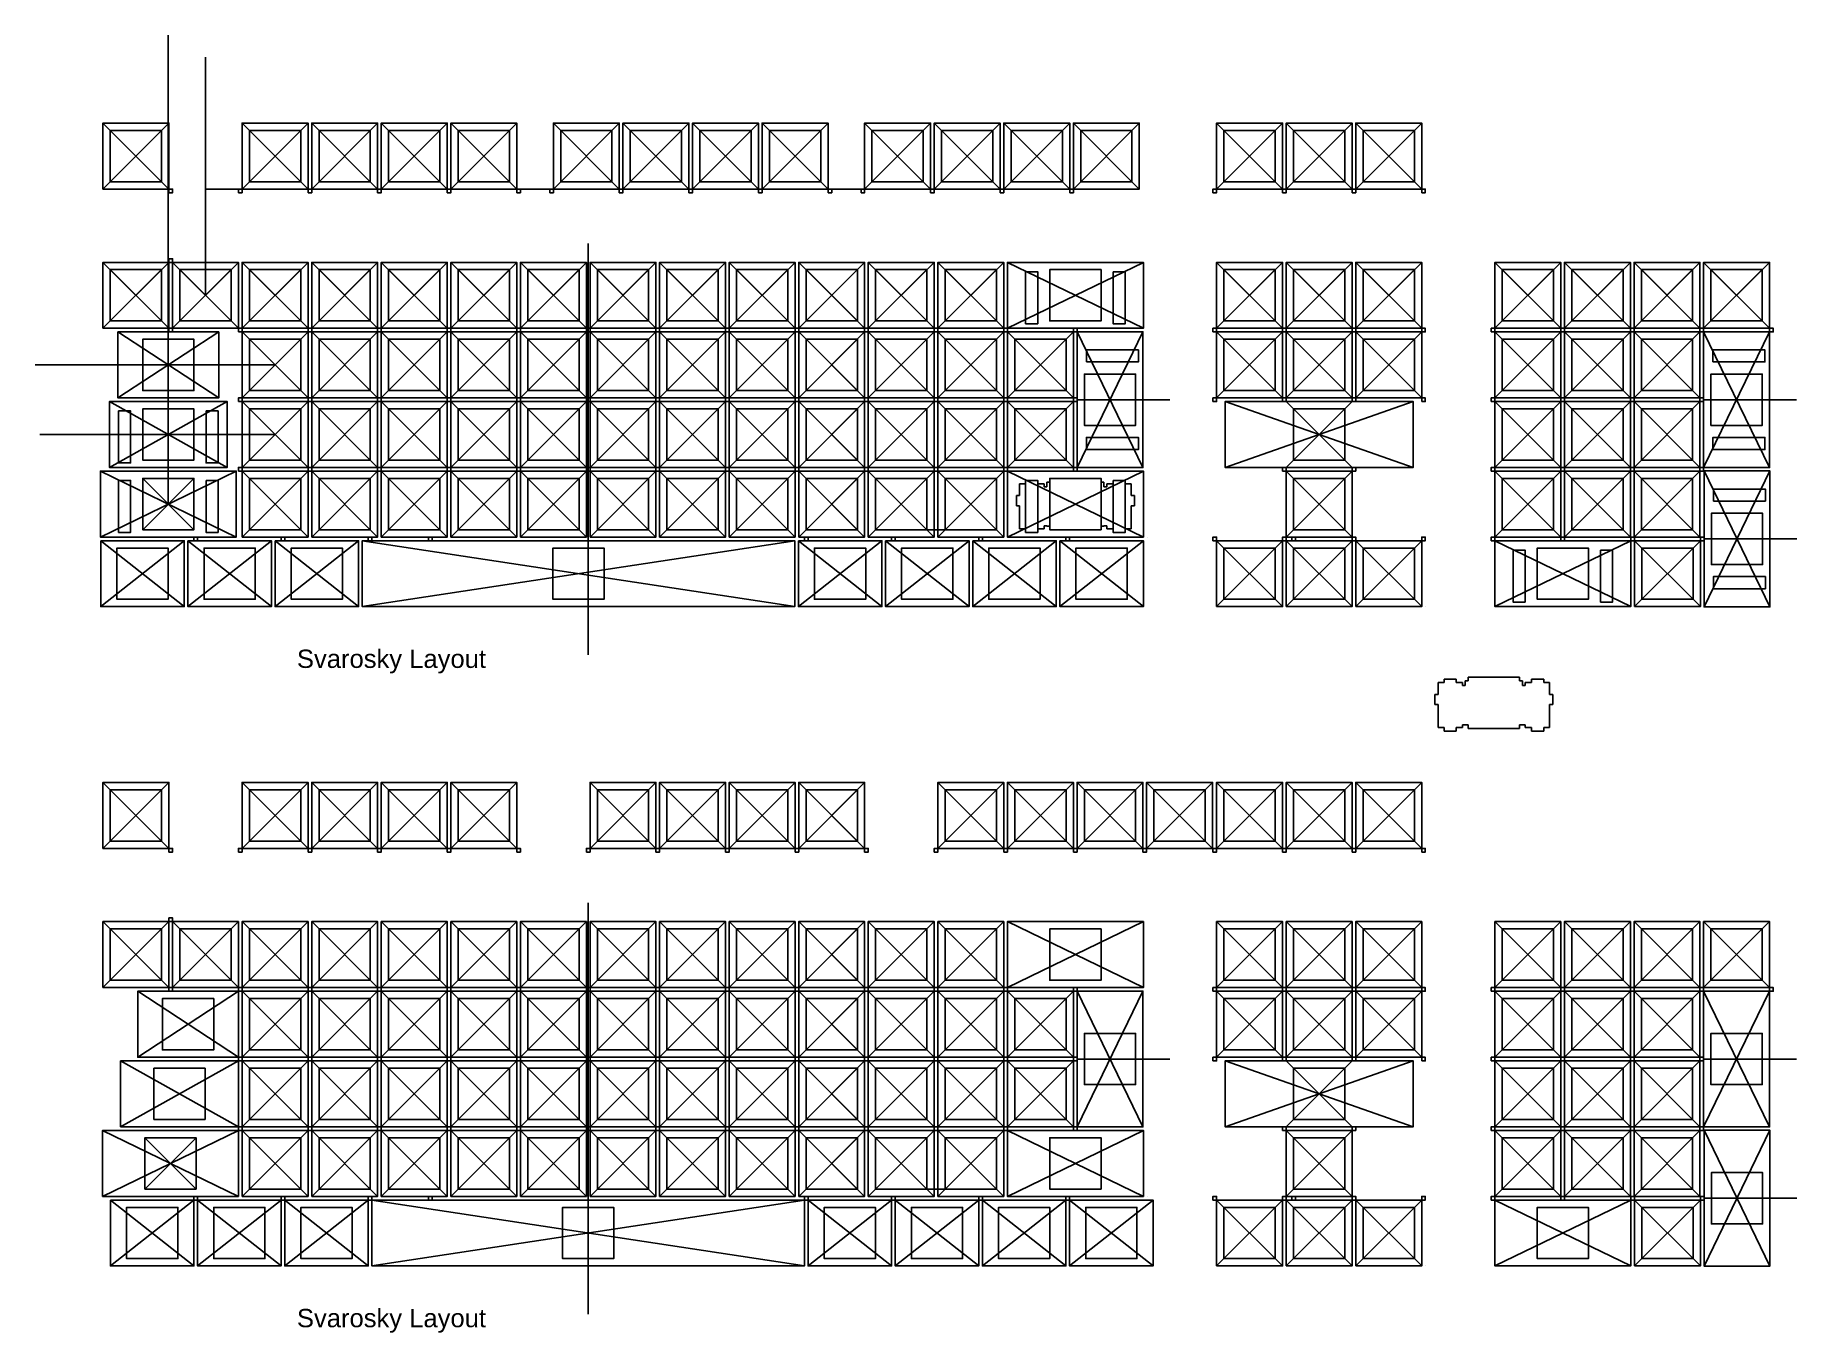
# Model space of a CAD drawing. Header units: millimetres. Extents: x 173 to 654, y 213 to 567.
import ezdxf

# ---------------------------------------------------------------- set-up
doc = ezdxf.new("R2010")
doc.units = ezdxf.units.MM
for name, color, linetype in [('aperture', 1, 'Continuous'), ('keycap', 4, 'Continuous'), ('quote', 3, 'Continuous'), ('quote @ 1', 3, 'Continuous')]:
    doc.layers.add(name, color=color, linetype=linetype)
doc.styles.add('Annotative', font='arial.ttf')

msp = doc.modelspace()

# ---------------------------------------------------------------- texts
at = {"layer": 'quote @ 1', "char_height": 5, "attachment_point": 1, "style": 'Annotative'}
for insert in [(243.9659, 399.2745), (243.9659, 219.2745)]:
    msp.add_mtext_dynamic_manual_height_columns('Svarosky Layout', width=103, gutter_width=12.5, heights=[0], dxfattribs=dict(at, insert=insert))

# ---------------------------------------------------------------- linework, layer by layer
at = {"layer": 'aperture'}
for points in [[(193, 527), (207, 527), (207, 541), (193, 541), (193, 527), (193, 527)], [(231, 527), (245, 527), (245, 541), (231, 541), (231, 527), (231, 527)], [(250, 527), (264, 527), (264, 541), (250, 541), (250, 527), (250, 527)], [(269, 527), (283, 527), (283, 541), (269, 541), (269, 527), (269, 527)], [(288, 527), (302, 527), (302, 541), (288, 541), (288, 527), (288, 527)], [(316, 527), (330, 527), (330, 541), (316, 541), (316, 527), (316, 527)], [(335, 527), (349, 527), (349, 541), (335, 541), (335, 527), (335, 527)], [(354, 527), (368, 527), (368, 541), (354, 541), (354, 527), (354, 527)], [(373, 527), (387, 527), (387, 541), (373, 541), (373, 527), (373, 527)], [(401, 527), (415, 527), (415, 541), (401, 541), (401, 527), (401, 527)], [(420, 527), (434, 527), (434, 541), (420, 541), (420, 527), (420, 527)], [(439, 527), (453, 527), (453, 541), (439, 541), (439, 527), (439, 527)], [(458, 527), (472, 527), (472, 541), (458, 541), (458, 527), (458, 527)], [(497.1, 527), (511.1, 527), (511.1, 541), (497.1, 541), (497.1, 527), (497.1, 527)], [(516.1, 527), (530.1, 527), (530.1, 541), (516.1, 541), (516.1, 527), (516.1, 527)], [(535.1, 527), (549.1, 527), (549.1, 541), (535.1, 541), (535.1, 527), (535.1, 527)], [(193, 489), (207, 489), (207, 503), (193, 503), (193, 489), (193, 489)], [(212, 489), (226, 489), (226, 503), (212, 503), (212, 489), (212, 489)], [(231, 489), (245, 489), (245, 503), (231, 503), (231, 489), (231, 489)], [(250, 489), (264, 489), (264, 503), (250, 503), (250, 489), (250, 489)], [(269, 489), (283, 489), (283, 503), (269, 503), (269, 489), (269, 489)], [(288, 489), (302, 489), (302, 503), (288, 503), (288, 489), (288, 489)], [(307, 489), (321, 489), (321, 503), (307, 503), (307, 489), (307, 489)], [(326, 489), (340, 489), (340, 503), (326, 503), (326, 489), (326, 489)], [(345, 489), (359, 489), (359, 503), (345, 503), (345, 489), (345, 489)], [(364, 489), (378, 489), (378, 503), (364, 503), (364, 489), (364, 489)], [(383, 489), (397, 489), (397, 503), (383, 503), (383, 489), (383, 489)], [(402, 489), (416, 489), (416, 503), (402, 503), (402, 489), (402, 489)], [(421, 489), (435, 489), (435, 503), (421, 503), (421, 489), (421, 489)], [(442.9492, 502.4504), (446.2496, 502.4504), (446.2496, 488.251), (442.9492, 488.251), (442.9492, 502.4504)], [(449.55, 489), (463.55, 489), (463.55, 503), (449.55, 503), (449.55, 489), (449.55, 489)], [(466.85, 502.4504), (466.85, 488.251), (470.1488, 488.251), (470.1488, 502.4504), (466.85, 502.4504)], [(497.1, 489), (511.1, 489), (511.1, 503), (497.1, 503), (497.1, 489), (497.1, 489)], [(516.1, 489), (530.1, 489), (530.1, 503), (516.1, 503), (516.1, 489), (516.1, 489)], [(535.1, 489), (549.1, 489), (549.1, 503), (535.1, 503), (535.1, 489), (535.1, 489)], [(573.1, 489), (587.1, 489), (587.1, 503), (573.1, 503), (573.1, 489), (573.1, 489)], [(592.1, 489), (606.1, 489), (606.1, 503), (592.1, 503), (592.1, 489), (592.1, 489)], [(611.1, 489), (625.1, 489), (625.1, 503), (611.1, 503), (611.1, 489), (611.1, 489)], [(630.1, 489), (644.1, 489), (644.1, 503), (630.1, 503), (630.1, 489), (630.1, 489)], [(201.85, 470), (215.85, 470), (215.85, 484), (201.85, 484), (201.85, 470), (201.85, 470)], [(231, 470), (245, 470), (245, 484), (231, 484), (231, 470), (231, 470)], [(250, 470), (264, 470), (264, 484), (250, 484), (250, 470), (250, 470)], [(269, 470), (283, 470), (283, 484), (269, 484), (269, 470), (269, 470)], [(288, 470), (302, 470), (302, 484), (288, 484), (288, 470), (288, 470)], [(307, 470), (321, 470), (321, 484), (307, 484), (307, 470), (307, 470)], [(326, 470), (340, 470), (340, 484), (326, 484), (326, 470), (326, 470)], [(345, 470), (359, 470), (359, 484), (345, 484), (345, 470), (345, 470)], [(364, 470), (378, 470), (378, 484), (364, 484), (364, 470), (364, 470)], [(383, 470), (397, 470), (397, 484), (383, 484), (383, 470), (383, 470)], [(402, 470), (416, 470), (416, 484), (402, 484), (402, 470), (402, 470)], [(421, 470), (435, 470), (435, 484), (421, 484), (421, 470), (421, 470)], [(440, 470), (454, 470), (454, 484), (440, 484), (440, 470), (440, 470)], [(459.5496, 477.8), (473.749, 477.8), (473.749, 481.0988), (459.5496, 481.0988), (459.5496, 477.8)], [(497.1, 470), (511.1, 470), (511.1, 484), (497.1, 484), (497.1, 470), (497.1, 470)], [(516.1, 470), (530.1, 470), (530.1, 484), (516.1, 484), (516.1, 470), (516.1, 470)], [(535.1, 470), (549.1, 470), (549.1, 484), (535.1, 484), (535.1, 470), (535.1, 470)], [(573.1, 470), (587.1, 470), (587.1, 484), (573.1, 484), (573.1, 470), (573.1, 470)], [(592.1, 470), (606.1, 470), (606.1, 484), (592.1, 484), (592.1, 470), (592.1, 470)], [(611.1, 470), (625.1, 470), (625.1, 484), (611.1, 484), (611.1, 470), (611.1, 470)], [(630.6496, 477.8), (644.849, 477.8), (644.849, 481.0988), (630.6496, 481.0988), (630.6496, 477.8)], [(459, 460.5), (473, 460.5), (473, 474.5), (459, 474.5), (459, 460.5), (459, 460.5)], [(630.1, 460.5), (644.1, 460.5), (644.1, 474.5), (630.1, 474.5), (630.1, 460.5), (630.1, 460.5)], [(195.2492, 464.4504), (198.5496, 464.4504), (198.5496, 450.251), (195.2492, 450.251), (195.2492, 464.4504)], [(201.85, 451), (215.85, 451), (215.85, 465), (201.85, 465), (201.85, 451), (201.85, 451)], [(219.15, 464.4504), (219.15, 450.251), (222.4488, 450.251), (222.4488, 464.4504), (219.15, 464.4504)], [(231, 451), (245, 451), (245, 465), (231, 465), (231, 451), (231, 451)], [(250, 451), (264, 451), (264, 465), (250, 465), (250, 451), (250, 451)], [(269, 451), (283, 451), (283, 465), (269, 465), (269, 451), (269, 451)], [(288, 451), (302, 451), (302, 465), (288, 465), (288, 451), (288, 451)], [(307, 451), (321, 451), (321, 465), (307, 465), (307, 451), (307, 451)], [(326, 451), (340, 451), (340, 465), (326, 465), (326, 451), (326, 451)], [(345, 451), (359, 451), (359, 465), (345, 465), (345, 451), (345, 451)], [(364, 451), (378, 451), (378, 465), (364, 465), (364, 451), (364, 451)], [(383, 451), (397, 451), (397, 465), (383, 465), (383, 451), (383, 451)], [(402, 451), (416, 451), (416, 465), (402, 465), (402, 451), (402, 451)], [(421, 451), (435, 451), (435, 465), (421, 465), (421, 451), (421, 451)], [(440, 451), (454, 451), (454, 465), (440, 465), (440, 451), (440, 451)], [(516.1, 451), (530.1, 451), (530.1, 465), (516.1, 465), (516.1, 451), (516.1, 451)], [(573.1, 451), (587.1, 451), (587.1, 465), (573.1, 465), (573.1, 451), (573.1, 451)], [(592.1, 451), (606.1, 451), (606.1, 465), (592.1, 465), (592.1, 451), (592.1, 451)], [(611.1, 451), (625.1, 451), (625.1, 465), (611.1, 465), (611.1, 451), (611.1, 451)], [(459.5496, 453.8992), (459.5496, 457.1996), (473.749, 457.1996), (473.749, 453.8992), (459.5496, 453.8992)], [(630.6496, 453.8992), (630.6496, 457.1996), (644.849, 457.1996), (644.849, 453.8992), (630.6496, 453.8992)], [(195.2492, 445.4504), (198.5496, 445.4504), (198.5496, 431.251), (195.2492, 431.251), (195.2492, 445.4504)], [(201.85, 432), (215.85, 432), (215.85, 446), (201.85, 446), (201.85, 432), (201.85, 432)], [(219.15, 445.4504), (219.15, 431.251), (222.4488, 431.251), (222.4488, 445.4504), (219.15, 445.4504)], [(231, 432), (245, 432), (245, 446), (231, 446), (231, 432), (231, 432)], [(250, 432), (264, 432), (264, 446), (250, 446), (250, 432), (250, 432)], [(269, 432), (283, 432), (283, 446), (269, 446), (269, 432), (269, 432)], [(288, 432), (302, 432), (302, 446), (288, 446), (288, 432), (288, 432)], [(307, 432), (321, 432), (321, 446), (307, 446), (307, 432), (307, 432)], [(326, 432), (340, 432), (340, 446), (326, 446), (326, 432), (326, 432)], [(345, 432), (359, 432), (359, 446), (345, 446), (345, 432), (345, 432)], [(364, 432), (378, 432), (378, 446), (364, 446), (364, 432), (364, 432)], [(383, 432), (397, 432), (397, 446), (383, 446), (383, 432), (383, 432)], [(402, 432), (416, 432), (416, 446), (402, 446), (402, 432), (402, 432)], [(421, 432), (435, 432), (435, 446), (421, 446), (421, 432), (421, 432)], [(442.9492, 445.4504), (446.2496, 445.4504), (446.2496, 431.251), (442.9492, 431.251), (442.9492, 445.4504)], [(449.55, 432), (463.55, 432), (463.55, 446), (449.55, 446), (449.55, 432), (449.55, 432)], [(466.85, 445.4504), (466.85, 431.251), (470.1488, 431.251), (470.1488, 445.4504), (466.85, 445.4504)], [(516.1, 432), (530.1, 432), (530.1, 446), (516.1, 446), (516.1, 432), (516.1, 432)], [(573.1, 432), (587.1, 432), (587.1, 446), (573.1, 446), (573.1, 432), (573.1, 432)], [(592.1, 432), (606.1, 432), (606.1, 446), (592.1, 446), (592.1, 432), (592.1, 432)], [(611.1, 432), (625.1, 432), (625.1, 446), (611.1, 446), (611.1, 432), (611.1, 432)], [(630.7496, 439.8), (644.949, 439.8), (644.949, 443.0988), (630.7496, 443.0988), (630.7496, 439.8)], [(630.2, 422.5), (644.2, 422.5), (644.2, 436.5), (630.2, 436.5), (630.2, 422.5), (630.2, 422.5)], [(194.8, 413), (208.8, 413), (208.8, 427), (194.8, 427), (194.8, 413), (194.8, 413)], [(218.6, 413), (232.6, 413), (232.6, 427), (218.6, 427), (218.6, 413), (218.6, 413)], [(242.4, 413), (256.4, 413), (256.4, 427), (242.4, 427), (242.4, 413), (242.4, 413)], [(313.85, 413), (327.85, 413), (327.85, 427), (313.85, 427), (313.85, 413), (313.85, 413)], [(385.3, 413), (399.3, 413), (399.3, 427), (385.3, 427), (385.3, 413), (385.3, 413)], [(409.1, 413), (423.1, 413), (423.1, 427), (409.1, 427), (409.1, 413), (409.1, 413)], [(432.9, 413), (446.9, 413), (446.9, 427), (432.9, 427), (432.9, 413), (432.9, 413)], [(456.7, 413), (470.7, 413), (470.7, 427), (456.7, 427), (456.7, 413), (456.7, 413)], [(497.1, 413), (511.1, 413), (511.1, 427), (497.1, 427), (497.1, 413), (497.1, 413)], [(516.1, 413), (530.1, 413), (530.1, 427), (516.1, 427), (516.1, 413), (516.1, 413)], [(535.1, 413), (549.1, 413), (549.1, 427), (535.1, 427), (535.1, 413), (535.1, 413)], [(576.0492, 426.4504), (579.3496, 426.4504), (579.3496, 412.251), (576.0492, 412.251), (576.0492, 426.4504)], [(582.65, 413), (596.65, 413), (596.65, 427), (582.65, 427), (582.65, 413), (582.65, 413)], [(599.95, 426.4504), (599.95, 412.251), (603.2488, 412.251), (603.2488, 426.4504), (599.95, 426.4504)], [(611.2, 413), (625.2, 413), (625.2, 427), (611.2, 427), (611.2, 413), (611.2, 413)], [(630.7496, 415.8992), (630.7496, 419.1996), (644.949, 419.1996), (644.949, 415.8992), (630.7496, 415.8992)], [(193, 347), (207, 347), (207, 361), (193, 361), (193, 347), (193, 347)], [(231, 347), (245, 347), (245, 361), (231, 361), (231, 347), (231, 347)], [(250, 347), (264, 347), (264, 361), (250, 361), (250, 347), (250, 347)], [(269, 347), (283, 347), (283, 361), (269, 361), (269, 347), (269, 347)], [(288, 347), (302, 347), (302, 361), (288, 361), (288, 347), (288, 347)], [(326, 347), (340, 347), (340, 361), (326, 361), (326, 347), (326, 347)], [(345, 347), (359, 347), (359, 361), (345, 361), (345, 347), (345, 347)], [(364, 347), (378, 347), (378, 361), (364, 361), (364, 347), (364, 347)], [(383, 347), (397, 347), (397, 361), (383, 361), (383, 347), (383, 347)], [(421, 347), (435, 347), (435, 361), (421, 361), (421, 347), (421, 347)], [(440, 347), (454, 347), (454, 361), (440, 361), (440, 347), (440, 347)], [(459, 347), (473, 347), (473, 361), (459, 361), (459, 347), (459, 347)], [(478, 347), (492, 347), (492, 361), (478, 361), (478, 347), (478, 347)], [(497.1, 347), (511.1, 347), (511.1, 361), (497.1, 361), (497.1, 347), (497.1, 347)], [(516.1, 347), (530.1, 347), (530.1, 361), (516.1, 361), (516.1, 347), (516.1, 347)], [(535.1, 347), (549.1, 347), (549.1, 361), (535.1, 361), (535.1, 347), (535.1, 347)], [(193, 309), (207, 309), (207, 323), (193, 323), (193, 309), (193, 309)], [(212, 309), (226, 309), (226, 323), (212, 323), (212, 309), (212, 309)], [(231, 309), (245, 309), (245, 323), (231, 323), (231, 309), (231, 309)], [(250, 309), (264, 309), (264, 323), (250, 323), (250, 309), (250, 309)], [(269, 309), (283, 309), (283, 323), (269, 323), (269, 309), (269, 309)], [(288, 309), (302, 309), (302, 323), (288, 323), (288, 309), (288, 309)], [(307, 309), (321, 309), (321, 323), (307, 323), (307, 309), (307, 309)], [(326, 309), (340, 309), (340, 323), (326, 323), (326, 309), (326, 309)], [(345, 309), (359, 309), (359, 323), (345, 323), (345, 309), (345, 309)], [(364, 309), (378, 309), (378, 323), (364, 323), (364, 309), (364, 309)], [(383, 309), (397, 309), (397, 323), (383, 323), (383, 309), (383, 309)], [(402, 309), (416, 309), (416, 323), (402, 323), (402, 309), (402, 309)], [(421, 309), (435, 309), (435, 323), (421, 323), (421, 309), (421, 309)], [(449.55, 309), (463.55, 309), (463.55, 323), (449.55, 323), (449.55, 309), (449.55, 309)], [(497.1, 309), (511.1, 309), (511.1, 323), (497.1, 323), (497.1, 309), (497.1, 309)], [(516.1, 309), (530.1, 309), (530.1, 323), (516.1, 323), (516.1, 309), (516.1, 309)], [(535.1, 309), (549.1, 309), (549.1, 323), (535.1, 323), (535.1, 309), (535.1, 309)], [(573.1, 309), (587.1, 309), (587.1, 323), (573.1, 323), (573.1, 309), (573.1, 309)], [(592.1, 309), (606.1, 309), (606.1, 323), (592.1, 323), (592.1, 309), (592.1, 309)], [(611.1, 309), (625.1, 309), (625.1, 323), (611.1, 323), (611.1, 309), (611.1, 309)], [(630.1, 309), (644.1, 309), (644.1, 323), (630.1, 323), (630.1, 309), (630.1, 309)], [(207.25, 290), (221.25, 290), (221.25, 304), (207.25, 304), (207.25, 290), (207.25, 290)], [(231, 290), (245, 290), (245, 304), (231, 304), (231, 290), (231, 290)], [(250, 290), (264, 290), (264, 304), (250, 304), (250, 290), (250, 290)], [(269, 290), (283, 290), (283, 304), (269, 304), (269, 290), (269, 290)], [(288, 290), (302, 290), (302, 304), (288, 304), (288, 290), (288, 290)], [(307, 290), (321, 290), (321, 304), (307, 304), (307, 290), (307, 290)], [(326, 290), (340, 290), (340, 304), (326, 304), (326, 290), (326, 290)], [(345, 290), (359, 290), (359, 304), (345, 304), (345, 290), (345, 290)], [(364, 290), (378, 290), (378, 304), (364, 304), (364, 290), (364, 290)], [(383, 290), (397, 290), (397, 304), (383, 304), (383, 290), (383, 290)], [(402, 290), (416, 290), (416, 304), (402, 304), (402, 290), (402, 290)], [(421, 290), (435, 290), (435, 304), (421, 304), (421, 290), (421, 290)], [(440, 290), (454, 290), (454, 304), (440, 304), (440, 290), (440, 290)], [(497.1, 290), (511.1, 290), (511.1, 304), (497.1, 304), (497.1, 290), (497.1, 290)], [(516.1, 290), (530.1, 290), (530.1, 304), (516.1, 304), (516.1, 290), (516.1, 290)], [(535.1, 290), (549.1, 290), (549.1, 304), (535.1, 304), (535.1, 290), (535.1, 290)], [(573.1, 290), (587.1, 290), (587.1, 304), (573.1, 304), (573.1, 290), (573.1, 290)], [(592.1, 290), (606.1, 290), (606.1, 304), (592.1, 304), (592.1, 290), (592.1, 290)], [(611.1, 290), (625.1, 290), (625.1, 304), (611.1, 304), (611.1, 290), (611.1, 290)], [(459, 280.5), (473, 280.5), (473, 294.5), (459, 294.5), (459, 280.5), (459, 280.5)], [(630.1, 280.5), (644.1, 280.5), (644.1, 294.5), (630.1, 294.5), (630.1, 280.5), (630.1, 280.5)], [(204.9, 271), (218.9, 271), (218.9, 285), (204.9, 285), (204.9, 271), (204.9, 271)], [(231, 271), (245, 271), (245, 285), (231, 285), (231, 271), (231, 271)], [(250, 271), (264, 271), (264, 285), (250, 285), (250, 271), (250, 271)], [(269, 271), (283, 271), (283, 285), (269, 285), (269, 271), (269, 271)], [(288, 271), (302, 271), (302, 285), (288, 285), (288, 271), (288, 271)], [(307, 271), (321, 271), (321, 285), (307, 285), (307, 271), (307, 271)], [(326, 271), (340, 271), (340, 285), (326, 285), (326, 271), (326, 271)], [(345, 271), (359, 271), (359, 285), (345, 285), (345, 271), (345, 271)], [(364, 271), (378, 271), (378, 285), (364, 285), (364, 271), (364, 271)], [(383, 271), (397, 271), (397, 285), (383, 285), (383, 271), (383, 271)], [(402, 271), (416, 271), (416, 285), (402, 285), (402, 271), (402, 271)], [(421, 271), (435, 271), (435, 285), (421, 285), (421, 271), (421, 271)], [(440, 271), (454, 271), (454, 285), (440, 285), (440, 271), (440, 271)], [(516.1, 271), (530.1, 271), (530.1, 285), (516.1, 285), (516.1, 271), (516.1, 271)], [(573.1, 271), (587.1, 271), (587.1, 285), (573.1, 285), (573.1, 271), (573.1, 271)], [(592.1, 271), (606.1, 271), (606.1, 285), (592.1, 285), (592.1, 271), (592.1, 271)], [(611.1, 271), (625.1, 271), (625.1, 285), (611.1, 285), (611.1, 271), (611.1, 271)], [(202.45, 252), (216.45, 252), (216.45, 266), (202.45, 266), (202.45, 252), (202.45, 252)], [(231, 252), (245, 252), (245, 266), (231, 266), (231, 252), (231, 252)], [(250, 252), (264, 252), (264, 266), (250, 266), (250, 252), (250, 252)], [(269, 252), (283, 252), (283, 266), (269, 266), (269, 252), (269, 252)], [(288, 252), (302, 252), (302, 266), (288, 266), (288, 252), (288, 252)], [(307, 252), (321, 252), (321, 266), (307, 266), (307, 252), (307, 252)], [(326, 252), (340, 252), (340, 266), (326, 266), (326, 252), (326, 252)], [(345, 252), (359, 252), (359, 266), (345, 266), (345, 252), (345, 252)], [(364, 252), (378, 252), (378, 266), (364, 266), (364, 252), (364, 252)], [(383, 252), (397, 252), (397, 266), (383, 266), (383, 252), (383, 252)], [(402, 252), (416, 252), (416, 266), (402, 266), (402, 252), (402, 252)], [(421, 252), (435, 252), (435, 266), (421, 266), (421, 252), (421, 252)], [(449.55, 252), (463.55, 252), (463.55, 266), (449.55, 266), (449.55, 252), (449.55, 252)], [(516.1, 252), (530.1, 252), (530.1, 266), (516.1, 266), (516.1, 252), (516.1, 252)], [(573.1, 252), (587.1, 252), (587.1, 266), (573.1, 266), (573.1, 252), (573.1, 252)], [(592.1, 252), (606.1, 252), (606.1, 266), (592.1, 266), (592.1, 252), (592.1, 252)], [(611.1, 252), (625.1, 252), (625.1, 266), (611.1, 266), (611.1, 252), (611.1, 252)], [(630.2, 242.5), (644.2, 242.5), (644.2, 256.5), (630.2, 256.5), (630.2, 242.5), (630.2, 242.5)], [(197.45, 233), (211.45, 233), (211.45, 247), (197.45, 247), (197.45, 233), (197.45, 233)], [(221.25, 233), (235.25, 233), (235.25, 247), (221.25, 247), (221.25, 233), (221.25, 233)], [(245.05, 233), (259.05, 233), (259.05, 247), (245.05, 247), (245.05, 233), (245.05, 233)], [(316.5, 233), (330.5, 233), (330.5, 247), (316.5, 247), (316.5, 233), (316.5, 233)], [(387.95, 233), (401.95, 233), (401.95, 247), (387.95, 247), (387.95, 233), (387.95, 233)], [(411.75, 233), (425.75, 233), (425.75, 247), (411.75, 247), (411.75, 233), (411.75, 233)], [(435.55, 233), (449.55, 233), (449.55, 247), (435.55, 247), (435.55, 233), (435.55, 233)], [(459.35, 233), (473.35, 233), (473.35, 247), (459.35, 247), (459.35, 233), (459.35, 233)], [(497.1, 233), (511.1, 233), (511.1, 247), (497.1, 247), (497.1, 233), (497.1, 233)], [(516.1, 233), (530.1, 233), (530.1, 247), (516.1, 247), (516.1, 233), (516.1, 233)], [(535.1, 233), (549.1, 233), (549.1, 247), (535.1, 247), (535.1, 233), (535.1, 233)], [(582.65, 233), (596.65, 233), (596.65, 247), (582.65, 247), (582.65, 233), (582.65, 233)], [(611.2, 233), (625.2, 233), (625.2, 247), (611.2, 247), (611.2, 233), (611.2, 233)]]:
    msp.add_lwpolyline(points, dxfattribs=at)
at = {"layer": 'keycap'}
for points in [[(191, 525), (209, 525), (209, 543), (191, 543), (191, 525)], [(191, 543), (209, 525)], [(209, 543), (191, 525)], [(229, 525), (247, 525), (247, 543), (229, 543), (229, 525)], [(229, 543), (247, 525)], [(247, 543), (229, 525)], [(248, 525), (266, 525), (266, 543), (248, 543), (248, 525)], [(248, 543), (266, 525)], [(266, 543), (248, 525)], [(267, 525), (285, 525), (285, 543), (267, 543), (267, 525)], [(267, 543), (285, 525)], [(285, 543), (267, 525)], [(286, 525), (304, 525), (304, 543), (286, 543), (286, 525)], [(286, 543), (304, 525)], [(304, 543), (286, 525)], [(314, 525), (332, 525), (332, 543), (314, 543), (314, 525)], [(314, 543), (332, 525)], [(332, 543), (314, 525)], [(333, 525), (351, 525), (351, 543), (333, 543), (333, 525)], [(333, 543), (351, 525)], [(351, 543), (333, 525)], [(352, 525), (370, 525), (370, 543), (352, 543), (352, 525)], [(352, 543), (370, 525)], [(370, 543), (352, 525)], [(371, 525), (389, 525), (389, 543), (371, 543), (371, 525)], [(371, 543), (389, 525)], [(389, 543), (371, 525)], [(399, 525), (417, 525), (417, 543), (399, 543), (399, 525)], [(399, 543), (417, 525)], [(417, 543), (399, 525)], [(418, 525), (436, 525), (436, 543), (418, 543), (418, 525)], [(418, 543), (436, 525)], [(436, 543), (418, 525)], [(437, 525), (455, 525), (455, 543), (437, 543), (437, 525)], [(437, 543), (455, 525)], [(455, 543), (437, 525)], [(456, 525), (474, 525), (474, 543), (456, 543), (456, 525)], [(456, 543), (474, 525)], [(474, 543), (456, 525)], [(495.1, 525), (513.1, 525), (513.1, 543), (495.1, 543), (495.1, 525)], [(495.1, 543), (513.1, 525)], [(513.1, 543), (495.1, 525)], [(514.1, 525), (532.1, 525), (532.1, 543), (514.1, 543), (514.1, 525)], [(514.1, 543), (532.1, 525)], [(532.1, 543), (514.1, 525)], [(533.1, 525), (551.1, 525), (551.1, 543), (533.1, 543), (533.1, 525)], [(533.1, 543), (551.1, 525)], [(551.1, 543), (533.1, 525)], [(191, 487), (209, 487), (209, 505), (191, 505), (191, 487)], [(191, 505), (209, 487)], [(209, 505), (191, 487)], [(210, 487), (228, 487), (228, 505), (210, 505), (210, 487)], [(210, 505), (228, 487)], [(228, 505), (210, 487)], [(229, 487), (247, 487), (247, 505), (229, 505), (229, 487)], [(229, 505), (247, 487)], [(247, 505), (229, 487)], [(248, 487), (266, 487), (266, 505), (248, 505), (248, 487)], [(248, 505), (266, 487)], [(266, 505), (248, 487)], [(267, 487), (285, 487), (285, 505), (267, 505), (267, 487)], [(267, 505), (285, 487)], [(285, 505), (267, 487)], [(286, 487), (304, 487), (304, 505), (286, 505), (286, 487)], [(286, 505), (304, 487)], [(304, 505), (286, 487)], [(305, 487), (323, 487), (323, 505), (305, 505), (305, 487)], [(305, 505), (323, 487)], [(323, 505), (305, 487)], [(324, 487), (342, 487), (342, 505), (324, 505), (324, 487)], [(324, 505), (342, 487)], [(342, 505), (324, 487)], [(343, 487), (361, 487), (361, 505), (343, 505), (343, 487)], [(343, 505), (361, 487)], [(361, 505), (343, 487)], [(362, 487), (380, 487), (380, 505), (362, 505), (362, 487)], [(362, 505), (380, 487)], [(380, 505), (362, 487)], [(381, 487), (399, 487), (399, 505), (381, 505), (381, 487)], [(381, 505), (399, 487)], [(399, 505), (381, 487)], [(400, 487), (418, 487), (418, 505), (400, 505), (400, 487)], [(400, 505), (418, 487)], [(418, 505), (400, 487)], [(419, 487), (437, 487), (437, 505), (419, 505), (419, 487)], [(419, 505), (437, 487)], [(437, 505), (419, 487)], [(438, 487), (438, 505), (475.1, 505), (475.1, 487), (438, 487), (438, 505), (475.1, 487), (475.1, 505), (438, 487)], [(495.1, 487), (513.1, 487), (513.1, 505), (495.1, 505), (495.1, 487)], [(495.1, 505), (513.1, 487)], [(513.1, 505), (495.1, 487)], [(514.1, 487), (532.1, 487), (532.1, 505), (514.1, 505), (514.1, 487)], [(514.1, 505), (532.1, 487)], [(532.1, 505), (514.1, 487)], [(533.1, 487), (551.1, 487), (551.1, 505), (533.1, 505), (533.1, 487)], [(533.1, 505), (551.1, 487)], [(551.1, 505), (533.1, 487)], [(571.1, 487), (589.1, 487), (589.1, 505), (571.1, 505), (571.1, 487)], [(571.1, 505), (589.1, 487)], [(589.1, 505), (571.1, 487)], [(590.1, 487), (608.1, 487), (608.1, 505), (590.1, 505), (590.1, 487)], [(590.1, 505), (608.1, 487)], [(608.1, 505), (590.1, 487)], [(609.1, 487), (627.1, 487), (627.1, 505), (609.1, 505), (609.1, 487)], [(609.1, 505), (627.1, 487)], [(627.1, 505), (609.1, 487)], [(628.1, 487), (646.1, 487), (646.1, 505), (628.1, 505), (628.1, 487)], [(628.1, 505), (646.1, 487)], [(646.1, 505), (628.1, 487)], [(222.6, 468), (222.6, 486), (195.1, 486), (195.1, 468), (222.6, 468), (195.1, 486)], [(195.1, 468), (222.6, 486)], [(229, 468), (247, 468), (247, 486), (229, 486), (229, 468)], [(229, 486), (247, 468)], [(247, 486), (229, 468)], [(248, 468), (266, 468), (266, 486), (248, 486), (248, 468)], [(248, 486), (266, 468)], [(266, 486), (248, 468)], [(267, 468), (285, 468), (285, 486), (267, 486), (267, 468)], [(267, 486), (285, 468)], [(285, 486), (267, 468)], [(286, 468), (304, 468), (304, 486), (286, 486), (286, 468)], [(286, 486), (304, 468)], [(304, 486), (286, 468)], [(305, 468), (323, 468), (323, 486), (305, 486), (305, 468)], [(305, 486), (323, 468)], [(323, 486), (305, 468)], [(324, 468), (342, 468), (342, 486), (324, 486), (324, 468)], [(324, 486), (342, 468)], [(342, 486), (324, 468)], [(343, 468), (361, 468), (361, 486), (343, 486), (343, 468)], [(343, 486), (361, 468)], [(361, 486), (343, 468)], [(362, 468), (380, 468), (380, 486), (362, 486), (362, 468)], [(362, 486), (380, 468)], [(380, 486), (362, 468)], [(381, 468), (399, 468), (399, 486), (381, 486), (381, 468)], [(381, 486), (399, 468)], [(399, 486), (381, 468)], [(400, 468), (418, 468), (418, 486), (400, 486), (400, 468)], [(400, 486), (418, 468)], [(418, 486), (400, 468)], [(419, 468), (437, 468), (437, 486), (419, 486), (419, 468)], [(419, 486), (437, 468)], [(437, 486), (419, 468)], [(438, 468), (456, 468), (456, 486), (438, 486), (438, 468)], [(438, 486), (456, 468)], [(456, 486), (438, 468)], [(475, 448.95), (457, 448.95), (457, 486.05), (475, 486.05), (475, 448.95), (457, 448.95), (475, 486.05), (457, 486.05), (475, 448.95)], [(495.1, 468), (513.1, 468), (513.1, 486), (495.1, 486), (495.1, 468)], [(495.1, 486), (513.1, 468)], [(513.1, 486), (495.1, 468)], [(514.1, 468), (532.1, 468), (532.1, 486), (514.1, 486), (514.1, 468)], [(514.1, 486), (532.1, 468)], [(532.1, 486), (514.1, 468)], [(533.1, 468), (551.1, 468), (551.1, 486), (533.1, 486), (533.1, 468)], [(533.1, 486), (551.1, 468)], [(551.1, 486), (533.1, 468)], [(571.1, 468), (589.1, 468), (589.1, 486), (571.1, 486), (571.1, 468)], [(571.1, 486), (589.1, 468)], [(589.1, 486), (571.1, 468)], [(590.1, 468), (608.1, 468), (608.1, 486), (590.1, 486), (590.1, 468)], [(590.1, 486), (608.1, 468)], [(608.1, 486), (590.1, 468)], [(609.1, 468), (627.1, 468), (627.1, 486), (609.1, 486), (609.1, 468)], [(609.1, 486), (627.1, 468)], [(627.1, 486), (609.1, 468)], [(646.1, 448.95), (628.1, 448.95), (628.1, 486.05), (646.1, 486.05), (646.1, 448.95), (628.1, 448.95), (646.1, 486.05), (628.1, 486.05), (646.1, 448.95)], [(192.75, 467), (192.75, 449), (224.95, 449), (224.95, 467), (192.75, 467), (224.95, 449)], [(224.95, 467), (192.75, 449)], [(229, 449), (247, 449), (247, 467), (229, 467), (229, 449)], [(229, 467), (247, 449)], [(247, 467), (229, 449)], [(248, 449), (266, 449), (266, 467), (248, 467), (248, 449)], [(248, 467), (266, 449)], [(266, 467), (248, 449)], [(267, 449), (285, 449), (285, 467), (267, 467), (267, 449)], [(267, 467), (285, 449)], [(285, 467), (267, 449)], [(286, 449), (304, 449), (304, 467), (286, 467), (286, 449)], [(286, 467), (304, 449)], [(304, 467), (286, 449)], [(305, 449), (323, 449), (323, 467), (305, 467), (305, 449)], [(305, 467), (323, 449)], [(323, 467), (305, 449)], [(324, 449), (342, 449), (342, 467), (324, 467), (324, 449)], [(324, 467), (342, 449)], [(342, 467), (324, 449)], [(343, 449), (361, 449), (361, 467), (343, 467), (343, 449)], [(343, 467), (361, 449)], [(361, 467), (343, 449)], [(362, 449), (380, 449), (380, 467), (362, 467), (362, 449)], [(362, 467), (380, 449)], [(380, 467), (362, 449)], [(381, 449), (399, 449), (399, 467), (381, 467), (381, 449)], [(381, 467), (399, 449)], [(399, 467), (381, 449)], [(400, 449), (418, 449), (418, 467), (400, 467), (400, 449)], [(400, 467), (418, 449)], [(418, 467), (400, 449)], [(419, 449), (437, 449), (437, 467), (419, 467), (419, 449)], [(419, 467), (437, 449)], [(437, 467), (419, 449)], [(438, 449), (456, 449), (456, 467), (438, 467), (438, 449)], [(438, 467), (456, 449)], [(456, 467), (438, 449)], [(497.4, 449), (497.4, 467), (548.8, 467), (548.8, 449), (497.4, 449), (497.4, 467)], [(497.4, 467), (548.8, 449)], [(548.8, 467), (497.4, 449)], [(514.1, 467), (532.1, 449)], [(532.1, 467), (514.1, 449)], [(571.1, 449), (589.1, 449), (589.1, 467), (571.1, 467), (571.1, 449)], [(571.1, 467), (589.1, 449)], [(589.1, 467), (571.1, 449)], [(590.1, 449), (608.1, 449), (608.1, 467), (590.1, 467), (590.1, 449)], [(590.1, 467), (608.1, 449)], [(608.1, 467), (590.1, 449)], [(609.1, 449), (627.1, 449), (627.1, 467), (609.1, 467), (609.1, 449)], [(609.1, 467), (627.1, 449)], [(627.1, 467), (609.1, 449)], [(190.3, 430), (227.4, 430), (227.4, 448), (190.3, 448), (190.3, 430), (190.3, 430), (227.4, 448)], [(190.3, 448), (227.4, 430)], [(229, 430), (247, 430), (247, 448), (229, 448), (229, 430)], [(229, 448), (247, 430)], [(247, 448), (229, 430)], [(248, 430), (266, 430), (266, 448), (248, 448), (248, 430)], [(248, 448), (266, 430)], [(266, 448), (248, 430)], [(267, 430), (285, 430), (285, 448), (267, 448), (267, 430)], [(267, 448), (285, 430)], [(285, 448), (267, 430)], [(286, 430), (304, 430), (304, 448), (286, 448), (286, 430)], [(286, 448), (304, 430)], [(304, 448), (286, 430)], [(305, 430), (323, 430), (323, 448), (305, 448), (305, 430)], [(305, 448), (323, 430)], [(323, 448), (305, 430)], [(324, 430), (342, 430), (342, 448), (324, 448), (324, 430)], [(324, 448), (342, 430)], [(342, 448), (324, 430)], [(343, 430), (361, 430), (361, 448), (343, 448), (343, 430)], [(343, 448), (361, 430)], [(361, 448), (343, 430)], [(362, 430), (380, 430), (380, 448), (362, 448), (362, 430)], [(362, 448), (380, 430)], [(380, 448), (362, 430)], [(381, 430), (399, 430), (399, 448), (381, 448), (381, 430)], [(381, 448), (399, 430)], [(399, 448), (381, 430)], [(400, 430), (418, 430), (418, 448), (400, 448), (400, 430)], [(400, 448), (418, 430)], [(418, 448), (400, 430)], [(419, 430), (437, 430), (437, 448), (419, 448), (419, 430)], [(419, 448), (437, 430)], [(437, 448), (419, 430)], [(438, 430), (438, 448), (475.1, 448), (475.1, 430), (438, 430), (438, 448), (475.1, 430), (475.1, 448), (438, 430)], [(514.1, 430), (532.1, 430), (532.1, 448), (514.1, 448), (514.1, 430)], [(514.1, 448), (532.1, 430)], [(532.1, 448), (514.1, 430)], [(571.1, 430), (589.1, 430), (589.1, 448), (571.1, 448), (571.1, 430)], [(571.1, 448), (589.1, 430)], [(589.1, 448), (571.1, 430)], [(590.1, 430), (608.1, 430), (608.1, 448), (590.1, 448), (590.1, 430)], [(590.1, 448), (608.1, 430)], [(608.1, 448), (590.1, 430)], [(609.1, 430), (627.1, 430), (627.1, 448), (609.1, 448), (609.1, 430)], [(609.1, 448), (627.1, 430)], [(627.1, 448), (609.1, 430)], [(646.2, 410.95), (628.2, 410.95), (628.2, 448.05), (646.2, 448.05), (646.2, 410.95), (628.2, 410.95), (646.2, 448.05), (628.2, 448.05), (646.2, 410.95)], [(190.4, 429), (190.4, 411), (213.2, 411), (213.2, 429), (190.4, 429)], [(190.4, 429), (213.2, 411), (213.2, 429), (190.4, 411)], [(191, 430), (191, 430)], [(214.2, 429), (214.2, 411), (237, 411), (237, 429), (214.2, 429)], [(214.2, 429), (237, 411), (237, 429), (214.2, 411)], [(229, 430), (229, 430)], [(229, 430), (229, 430)], [(238, 429), (238, 411), (260.8, 411), (260.8, 429), (238, 429)], [(238, 429), (260.8, 411), (260.8, 429), (238, 411)], [(248, 430), (248, 430)], [(248, 430), (248, 430)], [(261.8, 411), (379.9, 411), (379.9, 429), (261.8, 429), (261.8, 411), (261.8, 411)], [(261.8, 429), (379.9, 411)], [(379.9, 429), (261.8, 411)], [(267, 430), (267, 430)], [(267, 430), (267, 430)], [(286, 430), (286, 430)], [(286, 430), (286, 430)], [(305, 430), (305, 430)], [(305, 430), (305, 430)], [(324, 430), (324, 430)], [(324, 430), (324, 430)], [(343, 430), (343, 430)], [(343, 430), (343, 430)], [(362, 430), (362, 430)], [(362, 430), (362, 430)], [(380.9, 429), (380.9, 411), (403.7, 411), (403.7, 429), (380.9, 429)], [(380.9, 429), (403.7, 411), (403.7, 429), (380.9, 411)], [(381, 430), (381, 430)], [(381, 430), (381, 430)], [(400, 430), (400, 430)], [(400, 430), (400, 430)], [(404.7, 429), (404.7, 411), (427.5, 411), (427.5, 429), (404.7, 429)], [(404.7, 429), (427.5, 411), (427.5, 429), (404.7, 411)], [(419, 430), (419, 430)], [(428.5, 429), (428.5, 411), (451.3, 411), (451.3, 429), (428.5, 429)], [(428.5, 429), (451.3, 411), (451.3, 429), (428.5, 411)], [(452.3, 429), (452.3, 411), (475.1, 411), (475.1, 429), (452.3, 429)], [(452.3, 429), (475.1, 411), (475.1, 429), (452.3, 411)], [(476.1, 430), (476.1, 430)], [(476.1, 430), (476.1, 430)], [(495.1, 430), (495.1, 430)], [(495.1, 430), (495.1, 430)], [(495.1, 411), (513.1, 411), (513.1, 429), (495.1, 429), (495.1, 411)], [(495.1, 429), (513.1, 411)], [(513.1, 429), (495.1, 411)], [(514.1, 430), (514.1, 430)], [(514.1, 430), (514.1, 430)], [(514.1, 411), (532.1, 411), (532.1, 429), (514.1, 429), (514.1, 411)], [(514.1, 429), (532.1, 411)], [(532.1, 429), (514.1, 411)], [(533.1, 430), (533.1, 430)], [(533.1, 430), (533.1, 430)], [(533.1, 411), (551.1, 411), (551.1, 429), (533.1, 429), (533.1, 411)], [(533.1, 429), (551.1, 411)], [(551.1, 429), (533.1, 411)], [(552.1, 430), (552.1, 430)], [(552.1, 430), (552.1, 430)], [(552.1, 430), (552.1, 430)], [(571.1, 430), (571.1, 430)], [(571.1, 430), (571.1, 430)], [(571.1, 411), (571.1, 429), (608.2, 429), (608.2, 411), (571.1, 411), (571.1, 429), (608.2, 411), (608.2, 429), (571.1, 411)], [(590.1, 430), (590.1, 430)], [(590.1, 430), (590.1, 430)], [(609.1, 430), (609.1, 430)], [(609.1, 430), (609.1, 430)], [(609.2, 411), (627.2, 411), (627.2, 429), (609.2, 429), (609.2, 411)], [(609.2, 429), (627.2, 411)], [(627.2, 429), (609.2, 411)], [(628.1, 430), (628.1, 430)], [(495.1, 411), (495.1, 411)], [(495.1, 411), (495.1, 411)], [(514.1, 411), (514.1, 411)], [(514.1, 411), (514.1, 411)], [(533.1, 411), (533.1, 411)], [(533.1, 411), (533.1, 411)], [(552.1, 411), (552.1, 411)], [(609.2, 411), (609.2, 411)], [(609.2, 411), (609.2, 411)], [(628.2, 411), (628.2, 411)], [(191, 345), (209, 345), (209, 363), (191, 363), (191, 345)], [(191, 363), (209, 345)], [(209, 363), (191, 345)], [(229, 345), (247, 345), (247, 363), (229, 363), (229, 345)], [(229, 363), (247, 345)], [(247, 363), (229, 345)], [(248, 345), (266, 345), (266, 363), (248, 363), (248, 345)], [(248, 363), (266, 345)], [(266, 363), (248, 345)], [(267, 345), (285, 345), (285, 363), (267, 363), (267, 345)], [(267, 363), (285, 345)], [(285, 363), (267, 345)], [(286, 345), (304, 345), (304, 363), (286, 363), (286, 345)], [(286, 363), (304, 345)], [(304, 363), (286, 345)], [(324, 345), (342, 345), (342, 363), (324, 363), (324, 345)], [(324, 363), (342, 345)], [(342, 363), (324, 345)], [(343, 345), (361, 345), (361, 363), (343, 363), (343, 345)], [(343, 363), (361, 345)], [(361, 363), (343, 345)], [(362, 345), (380, 345), (380, 363), (362, 363), (362, 345)], [(362, 363), (380, 345)], [(380, 363), (362, 345)], [(381, 345), (399, 345), (399, 363), (381, 363), (381, 345)], [(381, 363), (399, 345)], [(399, 363), (381, 345)], [(419, 345), (437, 345), (437, 363), (419, 363), (419, 345)], [(419, 363), (437, 345)], [(437, 363), (419, 345)], [(438, 345), (456, 345), (456, 363), (438, 363), (438, 345)], [(438, 363), (456, 345)], [(456, 363), (438, 345)], [(457, 345), (475, 345), (475, 363), (457, 363), (457, 345)], [(457, 363), (475, 345)], [(475, 363), (457, 345)], [(476, 345), (494, 345), (494, 363), (476, 363), (476, 345)], [(476, 363), (494, 345)], [(494, 363), (476, 345)], [(495.1, 345), (513.1, 345), (513.1, 363), (495.1, 363), (495.1, 345)], [(495.1, 363), (513.1, 345)], [(513.1, 363), (495.1, 345)], [(514.1, 345), (532.1, 345), (532.1, 363), (514.1, 363), (514.1, 345)], [(514.1, 363), (532.1, 345)], [(532.1, 363), (514.1, 345)], [(533.1, 345), (551.1, 345), (551.1, 363), (533.1, 363), (533.1, 345)], [(533.1, 363), (551.1, 345)], [(551.1, 363), (533.1, 345)], [(191, 307), (209, 307), (209, 325), (191, 325), (191, 307)], [(191, 325), (209, 307)], [(209, 325), (191, 307)], [(210, 307), (228, 307), (228, 325), (210, 325), (210, 307)], [(210, 325), (228, 307)], [(228, 325), (210, 307)], [(229, 307), (247, 307), (247, 325), (229, 325), (229, 307)], [(229, 325), (247, 307)], [(247, 325), (229, 307)], [(248, 307), (266, 307), (266, 325), (248, 325), (248, 307)], [(248, 325), (266, 307)], [(266, 325), (248, 307)], [(267, 307), (285, 307), (285, 325), (267, 325), (267, 307)], [(267, 325), (285, 307)], [(285, 325), (267, 307)], [(286, 307), (304, 307), (304, 325), (286, 325), (286, 307)], [(286, 325), (304, 307)], [(304, 325), (286, 307)], [(305, 307), (323, 307), (323, 325), (305, 325), (305, 307)], [(305, 325), (323, 307)], [(323, 325), (305, 307)], [(324, 307), (342, 307), (342, 325), (324, 325), (324, 307)], [(324, 325), (342, 307)], [(342, 325), (324, 307)], [(343, 307), (361, 307), (361, 325), (343, 325), (343, 307)], [(343, 325), (361, 307)], [(361, 325), (343, 307)], [(362, 307), (380, 307), (380, 325), (362, 325), (362, 307)], [(362, 325), (380, 307)], [(380, 325), (362, 307)], [(381, 307), (399, 307), (399, 325), (381, 325), (381, 307)], [(381, 325), (399, 307)], [(399, 325), (381, 307)], [(400, 307), (418, 307), (418, 325), (400, 325), (400, 307)], [(400, 325), (418, 307)], [(418, 325), (400, 307)], [(419, 307), (437, 307), (437, 325), (419, 325), (419, 307)], [(419, 325), (437, 307)], [(437, 325), (419, 307)], [(438, 307), (438, 325), (475.1, 325), (475.1, 307), (438, 307), (438, 325), (475.1, 307), (475.1, 325), (438, 307)], [(495.1, 307), (513.1, 307), (513.1, 325), (495.1, 325), (495.1, 307)], [(495.1, 325), (513.1, 307)], [(513.1, 325), (495.1, 307)], [(514.1, 307), (532.1, 307), (532.1, 325), (514.1, 325), (514.1, 307)], [(514.1, 325), (532.1, 307)], [(532.1, 325), (514.1, 307)], [(533.1, 307), (551.1, 307), (551.1, 325), (533.1, 325), (533.1, 307)], [(533.1, 325), (551.1, 307)], [(551.1, 325), (533.1, 307)], [(571.1, 307), (589.1, 307), (589.1, 325), (571.1, 325), (571.1, 307)], [(571.1, 325), (589.1, 307)], [(589.1, 325), (571.1, 307)], [(590.1, 307), (608.1, 307), (608.1, 325), (590.1, 325), (590.1, 307)], [(590.1, 325), (608.1, 307)], [(608.1, 325), (590.1, 307)], [(609.1, 307), (627.1, 307), (627.1, 325), (609.1, 325), (609.1, 307)], [(609.1, 325), (627.1, 307)], [(627.1, 325), (609.1, 307)], [(628.1, 307), (646.1, 307), (646.1, 325), (628.1, 325), (628.1, 307)], [(628.1, 325), (646.1, 307)], [(646.1, 325), (628.1, 307)], [(228, 288), (228, 306), (200.5, 306), (200.5, 288), (228, 288), (200.5, 306)], [(200.5, 288), (228, 306)], [(229, 288), (247, 288), (247, 306), (229, 306), (229, 288)], [(229, 306), (247, 288)], [(247, 306), (229, 288)], [(248, 288), (266, 288), (266, 306), (248, 306), (248, 288)], [(248, 306), (266, 288)], [(266, 306), (248, 288)], [(267, 288), (285, 288), (285, 306), (267, 306), (267, 288)], [(267, 306), (285, 288)], [(285, 306), (267, 288)], [(286, 288), (304, 288), (304, 306), (286, 306), (286, 288)], [(286, 306), (304, 288)], [(304, 306), (286, 288)], [(305, 288), (323, 288), (323, 306), (305, 306), (305, 288)], [(305, 306), (323, 288)], [(323, 306), (305, 288)], [(324, 288), (342, 288), (342, 306), (324, 306), (324, 288)], [(324, 306), (342, 288)], [(342, 306), (324, 288)], [(343, 288), (361, 288), (361, 306), (343, 306), (343, 288)], [(343, 306), (361, 288)], [(361, 306), (343, 288)], [(362, 288), (380, 288), (380, 306), (362, 306), (362, 288)], [(362, 306), (380, 288)], [(380, 306), (362, 288)], [(381, 288), (399, 288), (399, 306), (381, 306), (381, 288)], [(381, 306), (399, 288)], [(399, 306), (381, 288)], [(400, 288), (418, 288), (418, 306), (400, 306), (400, 288)], [(400, 306), (418, 288)], [(418, 306), (400, 288)], [(419, 288), (437, 288), (437, 306), (419, 306), (419, 288)], [(419, 306), (437, 288)], [(437, 306), (419, 288)], [(438, 288), (456, 288), (456, 306), (438, 306), (438, 288)], [(438, 306), (456, 288)], [(456, 306), (438, 288)], [(475, 268.95), (457, 268.95), (457, 306.05), (475, 306.05), (475, 268.95), (457, 268.95), (475, 306.05), (457, 306.05), (475, 268.95)], [(495.1, 288), (513.1, 288), (513.1, 306), (495.1, 306), (495.1, 288)], [(495.1, 306), (513.1, 288)], [(513.1, 306), (495.1, 288)], [(514.1, 288), (532.1, 288), (532.1, 306), (514.1, 306), (514.1, 288)], [(514.1, 306), (532.1, 288)], [(532.1, 306), (514.1, 288)], [(533.1, 288), (551.1, 288), (551.1, 306), (533.1, 306), (533.1, 288)], [(533.1, 306), (551.1, 288)], [(551.1, 306), (533.1, 288)], [(571.1, 288), (589.1, 288), (589.1, 306), (571.1, 306), (571.1, 288)], [(571.1, 306), (589.1, 288)], [(589.1, 306), (571.1, 288)], [(590.1, 288), (608.1, 288), (608.1, 306), (590.1, 306), (590.1, 288)], [(590.1, 306), (608.1, 288)], [(608.1, 306), (590.1, 288)], [(609.1, 288), (627.1, 288), (627.1, 306), (609.1, 306), (609.1, 288)], [(609.1, 306), (627.1, 288)], [(627.1, 306), (609.1, 288)], [(646.1, 268.95), (628.1, 268.95), (628.1, 306.05), (646.1, 306.05), (646.1, 268.95), (628.1, 268.95), (646.1, 306.05), (628.1, 306.05), (646.1, 268.95)], [(195.8, 287), (195.8, 269), (228, 269), (228, 287), (195.8, 287), (228, 269)], [(228, 287), (195.8, 269)], [(229, 269), (247, 269), (247, 287), (229, 287), (229, 269)], [(229, 287), (247, 269)], [(247, 287), (229, 269)], [(248, 269), (266, 269), (266, 287), (248, 287), (248, 269)], [(248, 287), (266, 269)], [(266, 287), (248, 269)], [(267, 269), (285, 269), (285, 287), (267, 287), (267, 269)], [(267, 287), (285, 269)], [(285, 287), (267, 269)], [(286, 269), (304, 269), (304, 287), (286, 287), (286, 269)], [(286, 287), (304, 269)], [(304, 287), (286, 269)], [(305, 269), (323, 269), (323, 287), (305, 287), (305, 269)], [(305, 287), (323, 269)], [(323, 287), (305, 269)], [(324, 269), (342, 269), (342, 287), (324, 287), (324, 269)], [(324, 287), (342, 269)], [(342, 287), (324, 269)], [(343, 269), (361, 269), (361, 287), (343, 287), (343, 269)], [(343, 287), (361, 269)], [(361, 287), (343, 269)], [(362, 269), (380, 269), (380, 287), (362, 287), (362, 269)], [(362, 287), (380, 269)], [(380, 287), (362, 269)], [(381, 269), (399, 269), (399, 287), (381, 287), (381, 269)], [(381, 287), (399, 269)], [(399, 287), (381, 269)], [(400, 269), (418, 269), (418, 287), (400, 287), (400, 269)], [(400, 287), (418, 269)], [(418, 287), (400, 269)], [(419, 269), (437, 269), (437, 287), (419, 287), (419, 269)], [(419, 287), (437, 269)], [(437, 287), (419, 269)], [(438, 269), (456, 269), (456, 287), (438, 287), (438, 269)], [(438, 287), (456, 269)], [(456, 287), (438, 269)], [(497.4, 269), (497.4, 287), (548.8, 287), (548.8, 269), (497.4, 269), (497.4, 287)], [(497.4, 287), (548.8, 269)], [(548.8, 287), (497.4, 269)], [(514.1, 287), (532.1, 269)], [(532.1, 287), (514.1, 269)], [(571.1, 269), (589.1, 269), (589.1, 287), (571.1, 287), (571.1, 269)], [(571.1, 287), (589.1, 269)], [(589.1, 287), (571.1, 269)], [(590.1, 269), (608.1, 269), (608.1, 287), (590.1, 287), (590.1, 269)], [(590.1, 287), (608.1, 269)], [(608.1, 287), (590.1, 269)], [(609.1, 269), (627.1, 269), (627.1, 287), (609.1, 287), (609.1, 269)], [(609.1, 287), (627.1, 269)], [(627.1, 287), (609.1, 269)], [(190.9, 250), (228, 250), (228, 268), (190.9, 268), (190.9, 250), (190.9, 250), (228, 268)], [(190.9, 268), (228, 250)], [(229, 250), (247, 250), (247, 268), (229, 268), (229, 250)], [(229, 268), (247, 250)], [(247, 268), (229, 250)], [(248, 250), (266, 250), (266, 268), (248, 268), (248, 250)], [(248, 268), (266, 250)], [(266, 268), (248, 250)], [(267, 250), (285, 250), (285, 268), (267, 268), (267, 250)], [(267, 268), (285, 250)], [(285, 268), (267, 250)], [(286, 250), (304, 250), (304, 268), (286, 268), (286, 250)], [(286, 268), (304, 250)], [(304, 268), (286, 250)], [(305, 250), (323, 250), (323, 268), (305, 268), (305, 250)], [(305, 268), (323, 250)], [(323, 268), (305, 250)], [(324, 250), (342, 250), (342, 268), (324, 268), (324, 250)], [(324, 268), (342, 250)], [(342, 268), (324, 250)], [(343, 250), (361, 250), (361, 268), (343, 268), (343, 250)], [(343, 268), (361, 250)], [(361, 268), (343, 250)], [(362, 250), (380, 250), (380, 268), (362, 268), (362, 250)], [(362, 268), (380, 250)], [(380, 268), (362, 250)], [(381, 250), (399, 250), (399, 268), (381, 268), (381, 250)], [(381, 268), (399, 250)], [(399, 268), (381, 250)], [(400, 250), (418, 250), (418, 268), (400, 268), (400, 250)], [(400, 268), (418, 250)], [(418, 268), (400, 250)], [(419, 250), (437, 250), (437, 268), (419, 268), (419, 250)], [(419, 268), (437, 250)], [(437, 268), (419, 250)], [(438, 250), (438, 268), (475.1, 268), (475.1, 250), (438, 250), (438, 268), (475.1, 250), (475.1, 268), (438, 250)], [(514.1, 250), (532.1, 250), (532.1, 268), (514.1, 268), (514.1, 250)], [(514.1, 268), (532.1, 250)], [(532.1, 268), (514.1, 250)], [(571.1, 250), (589.1, 250), (589.1, 268), (571.1, 268), (571.1, 250)], [(571.1, 268), (589.1, 250)], [(589.1, 268), (571.1, 250)], [(590.1, 250), (608.1, 250), (608.1, 268), (590.1, 268), (590.1, 250)], [(590.1, 268), (608.1, 250)], [(608.1, 268), (590.1, 250)], [(609.1, 250), (627.1, 250), (627.1, 268), (609.1, 268), (609.1, 250)], [(609.1, 268), (627.1, 250)], [(627.1, 268), (609.1, 250)], [(646.2, 230.95), (628.2, 230.95), (628.2, 268.05), (646.2, 268.05), (646.2, 230.95), (628.2, 230.95), (646.2, 268.05), (628.2, 268.05), (646.2, 230.95)], [(191, 250), (191, 250)], [(193.05, 249), (193.05, 231), (215.85, 231), (215.85, 249), (193.05, 249)], [(193.05, 249), (215.85, 231), (215.85, 249), (193.05, 231)], [(216.85, 249), (216.85, 231), (239.65, 231), (239.65, 249), (216.85, 249)], [(216.85, 249), (239.65, 231), (239.65, 249), (216.85, 231)], [(229, 250), (229, 250)], [(229, 250), (229, 250)], [(240.65, 249), (240.65, 231), (263.45, 231), (263.45, 249), (240.65, 249)], [(240.65, 249), (263.45, 231), (263.45, 249), (240.65, 231)], [(248, 250), (248, 250)], [(248, 250), (248, 250)], [(264.45, 231), (382.55, 231), (382.55, 249), (264.45, 249), (264.45, 231), (264.45, 231)], [(264.45, 249), (382.55, 231)], [(382.55, 249), (264.45, 231)], [(267, 250), (267, 250)], [(267, 250), (267, 250)], [(286, 250), (286, 250)], [(286, 250), (286, 250)], [(305, 250), (305, 250)], [(305, 250), (305, 250)], [(324, 250), (324, 250)], [(324, 250), (324, 250)], [(343, 250), (343, 250)], [(343, 250), (343, 250)], [(362, 250), (362, 250)], [(362, 250), (362, 250)], [(381, 250), (381, 250)], [(381, 250), (381, 250)], [(383.55, 249), (383.55, 231), (406.35, 231), (406.35, 249), (383.55, 249)], [(383.55, 249), (406.35, 231), (406.35, 249), (383.55, 231)], [(400, 250), (400, 250)], [(400, 250), (400, 250)], [(407.35, 249), (407.35, 231), (430.15, 231), (430.15, 249), (407.35, 249)], [(407.35, 249), (430.15, 231), (430.15, 249), (407.35, 231)], [(419, 250), (419, 250)], [(431.15, 249), (431.15, 231), (453.95, 231), (453.95, 249), (431.15, 249)], [(431.15, 249), (453.95, 231), (453.95, 249), (431.15, 231)], [(454.95, 249), (454.95, 231), (477.75, 231), (477.75, 249), (454.95, 249)], [(454.95, 249), (477.75, 231), (477.75, 249), (454.95, 231)], [(476.1, 250), (476.1, 250)], [(476.1, 250), (476.1, 250)], [(495.1, 250), (495.1, 250)], [(495.1, 250), (495.1, 250)], [(495.1, 231), (513.1, 231), (513.1, 249), (495.1, 249), (495.1, 231)], [(495.1, 249), (513.1, 231)], [(513.1, 249), (495.1, 231)], [(514.1, 250), (514.1, 250)], [(514.1, 250), (514.1, 250)], [(514.1, 231), (532.1, 231), (532.1, 249), (514.1, 249), (514.1, 231)], [(514.1, 249), (532.1, 231)], [(532.1, 249), (514.1, 231)], [(533.1, 250), (533.1, 250)], [(533.1, 250), (533.1, 250)], [(533.1, 231), (551.1, 231), (551.1, 249), (533.1, 249), (533.1, 231)], [(533.1, 249), (551.1, 231)], [(551.1, 249), (533.1, 231)], [(552.1, 250), (552.1, 250)], [(552.1, 250), (552.1, 250)], [(552.1, 250), (552.1, 250)], [(571.1, 250), (571.1, 250)], [(571.1, 250), (571.1, 250)], [(571.1, 231), (571.1, 249), (608.2, 249), (608.2, 231), (571.1, 231), (571.1, 249), (608.2, 231), (608.2, 249), (571.1, 231)], [(590.1, 250), (590.1, 250)], [(590.1, 250), (590.1, 250)], [(609.1, 250), (609.1, 250)], [(609.1, 250), (609.1, 250)], [(609.2, 231), (627.2, 231), (627.2, 249), (609.2, 249), (609.2, 231)], [(609.2, 249), (627.2, 231)], [(627.2, 249), (609.2, 231)], [(628.1, 250), (628.1, 250)], [(495.1, 231), (495.1, 231)], [(495.1, 231), (495.1, 231)], [(514.1, 231), (514.1, 231)], [(514.1, 231), (514.1, 231)], [(533.1, 231), (533.1, 231)], [(533.1, 231), (533.1, 231)], [(552.1, 231), (552.1, 231)], [(609.2, 231), (609.2, 231)], [(609.2, 231), (609.2, 231)], [(628.2, 231), (628.2, 231)]]:
    msp.add_lwpolyline(points, dxfattribs=at)
at = {"layer": 'quote'}
for p, q in [((441.3245, 441.301), (441.3245, 444.5311)), ((441.3245, 444.5311), (442.9492, 444.5311)), ((442.9492, 444.5311), (442.9492, 445.4504)), ((442.9492, 445.4504), (446.2496, 445.4504)), ((446.2496, 445.4504), (446.2496, 444.5311)), ((446.2496, 444.5311), (447.9749, 444.5311)), ((447.9749, 444.5311), (447.9749, 443.7306)), ((447.9749, 443.7306), (448.7494, 443.7306)), ((448.7494, 443.7306), (448.7494, 445.001)), ((448.7494, 445.001), (449.55, 445.001)), ((449.55, 445.001), (449.55, 446)), ((449.55, 446), (463.5495, 446)), ((463.5495, 446), (463.5495, 445.001)), ((463.5495, 445.001), (464.3488, 445.001)), ((464.3488, 445.001), (464.3488, 443.7306)), ((464.3488, 443.7306), (465.1246, 443.7306)), ((465.1246, 443.7306), (465.1246, 444.5311)), ((465.1246, 444.5311), (466.85, 444.5311)), ((466.85, 444.5311), (466.85, 445.4504)), ((466.85, 445.4504), (470.1488, 445.4504)), ((470.1488, 445.4504), (470.1488, 444.5311)), ((470.1488, 444.5311), (471.7751, 444.5311)), ((471.7751, 444.5311), (471.7751, 441.301)), ((440.4495, 438.5009), (440.4495, 441.301)), ((440.4495, 441.301), (441.3245, 441.301)), ((441.3245, 438.5009), (440.4495, 438.5009)), ((441.3245, 432.2308), (441.3245, 438.5009)), ((471.7751, 441.301), (472.6486, 441.301)), ((471.7751, 438.5009), (471.7751, 432.2308)), ((472.6486, 438.5009), (471.7751, 438.5009)), ((472.6486, 441.301), (472.6486, 438.5009)), ((448.7494, 433.0301), (447.9749, 433.0301)), ((447.9749, 433.0301), (447.9749, 432.2308)), ((448.7494, 433.0012), (448.7494, 433.0301)), ((449.55, 433.0012), (448.7494, 433.0012)), ((449.55, 432.0007), (449.55, 433.0012)), ((464.3488, 433.0012), (463.5495, 433.0012)), ((463.5495, 433.0012), (463.5495, 432.0007)), ((465.1246, 433.0301), (464.3488, 433.0301)), ((464.3488, 433.0301), (464.3488, 433.0012)), ((465.1246, 432.2308), (465.1246, 433.0301)), ((442.9492, 432.2308), (441.3245, 432.2308)), ((442.9492, 431.251), (442.9492, 432.2308)), ((446.2496, 431.251), (442.9492, 431.251)), ((447.9749, 432.2308), (446.2496, 432.2308)), ((446.2496, 432.2308), (446.2496, 431.251)), ((463.5495, 432.0007), (449.55, 432.0007)), ((466.85, 432.2308), (465.1246, 432.2308)), ((466.85, 431.251), (466.85, 432.2308)), ((470.1488, 431.251), (466.85, 431.251)), ((471.7751, 432.2308), (470.1488, 432.2308)), ((470.1488, 432.2308), (470.1488, 431.251)), ((555.5959, 387.045), (555.5959, 390.2751)), ((555.5959, 390.2751), (557.2206, 390.2751)), ((557.2206, 390.2751), (557.2206, 391.1944)), ((557.2206, 391.1944), (560.521, 391.1944)), ((560.521, 391.1944), (560.521, 390.2751)), ((560.521, 390.2751), (562.2463, 390.2751)), ((562.2463, 390.2751), (562.2463, 389.4746)), ((563.0208, 389.4746), (563.0208, 390.745)), ((563.0208, 390.745), (563.8214, 390.745)), ((563.8214, 390.745), (563.8214, 391.744)), ((563.8214, 391.744), (577.8209, 391.744)), ((577.8209, 391.744), (577.8209, 390.745)), ((577.8209, 390.745), (578.6202, 390.745)), ((578.6202, 390.745), (578.6202, 389.4746)), ((579.396, 389.4746), (579.396, 390.2751)), ((579.396, 390.2751), (581.1214, 390.2751)), ((581.1214, 390.2751), (581.1214, 391.1944)), ((581.1214, 391.1944), (584.4202, 391.1944)), ((584.4202, 391.1944), (584.4202, 390.2751)), ((584.4202, 390.2751), (586.0465, 390.2751)), ((586.0465, 390.2751), (586.0465, 387.045)), ((554.7209, 384.2449), (554.7209, 387.045)), ((554.7209, 387.045), (555.5959, 387.045)), ((562.2463, 389.4746), (563.0208, 389.4746)), ((578.6202, 389.4746), (579.396, 389.4746)), ((586.0465, 387.045), (586.92, 387.045)), ((586.92, 387.045), (586.92, 384.2449)), ((555.5959, 384.2449), (554.7209, 384.2449)), ((555.5959, 377.9748), (555.5959, 384.2449)), ((586.0465, 384.2449), (586.0465, 377.9748)), ((586.92, 384.2449), (586.0465, 384.2449)), ((557.2206, 377.9748), (555.5959, 377.9748)), ((557.2206, 376.995), (557.2206, 377.9748)), ((560.521, 376.995), (557.2206, 376.995)), ((562.2463, 377.9748), (560.521, 377.9748)), ((560.521, 377.9748), (560.521, 376.995)), ((563.0208, 378.7741), (562.2463, 378.7741)), ((562.2463, 378.7741), (562.2463, 377.9748)), ((563.0208, 378.7452), (563.0208, 378.7741)), ((563.8214, 378.7452), (563.0208, 378.7452)), ((563.8214, 377.7447), (563.8214, 378.7452)), ((577.8209, 377.7447), (563.8214, 377.7447)), ((578.6202, 378.7452), (577.8209, 378.7452)), ((577.8209, 378.7452), (577.8209, 377.7447)), ((579.396, 378.7741), (578.6202, 378.7741)), ((578.6202, 378.7741), (578.6202, 378.7452)), ((579.396, 377.9748), (579.396, 378.7741)), ((581.1214, 377.9748), (579.396, 377.9748)), ((581.1214, 376.995), (581.1214, 377.9748)), ((584.4202, 376.995), (581.1214, 376.995)), ((586.0465, 377.9748), (584.4202, 377.9748)), ((584.4202, 377.9748), (584.4202, 376.995))]:
    msp.add_line(p, q, dxfattribs=at)
for points in [[(208.85, 439), (208.85, 567)], [(219, 496), (219, 561)], [(193, 541), (207, 527)], [(207, 541), (193, 527)], [(231, 541), (245, 527)], [(245, 541), (231, 527)], [(250, 541), (264, 527)], [(264, 541), (250, 527)], [(269, 541), (283, 527)], [(283, 541), (269, 527)], [(288, 541), (302, 527)], [(302, 541), (288, 527)], [(316, 541), (330, 527)], [(330, 541), (316, 527)], [(335, 541), (349, 527)], [(349, 541), (335, 527)], [(354, 541), (368, 527)], [(368, 541), (354, 527)], [(373, 541), (387, 527)], [(387, 541), (373, 527)], [(401, 541), (415, 527)], [(415, 541), (401, 527)], [(420, 541), (434, 527)], [(434, 541), (420, 527)], [(439, 541), (453, 527)], [(453, 541), (439, 527)], [(458, 541), (472, 527)], [(472, 541), (458, 527)], [(497.1, 541), (511.1, 527)], [(511.1, 541), (497.1, 527)], [(516.1, 541), (530.1, 527)], [(530.1, 541), (516.1, 527)], [(535.1, 541), (549.1, 527)], [(549.1, 541), (535.1, 527)], [(209, 524), (210, 524), (210, 525), (209, 525), (209, 524)], [(229, 525), (219, 525)], [(228, 524), (229, 524), (229, 525), (228, 525), (228, 524)], [(247, 524), (248, 524), (248, 525), (247, 525), (247, 524)], [(266, 524), (267, 524), (267, 525), (266, 525), (266, 524)], [(285, 524), (286, 524), (286, 525), (285, 525), (285, 524)], [(304, 524), (305, 524), (305, 525), (304, 525), (304, 524)], [(314, 525), (304, 525)], [(313, 524), (314, 524), (314, 525), (313, 525), (313, 524)], [(332, 524), (333, 524), (333, 525), (332, 525), (332, 524)], [(351, 524), (352, 524), (352, 525), (351, 525), (351, 524)], [(370, 524), (371, 524), (371, 525), (370, 525), (370, 524)], [(389, 524), (390, 524), (390, 525), (389, 525), (389, 524)], [(399, 525), (389, 525)], [(398, 524), (399, 524), (399, 525), (398, 525), (398, 524)], [(417, 524), (418, 524), (418, 525), (417, 525), (417, 524)], [(436, 524), (437, 524), (437, 525), (436, 525), (436, 524)], [(455, 524), (456, 524), (456, 525), (455, 525), (455, 524)], [(494.1, 524), (495.1, 524), (495.1, 525), (494.1, 525), (494.1, 524)], [(513.1, 524), (514.1, 524), (514.1, 525), (513.1, 525), (513.1, 524)], [(532.1, 524), (533.1, 524), (533.1, 525), (532.1, 525), (532.1, 524)], [(551.1, 524), (552.1, 524), (552.1, 525), (551.1, 525), (551.1, 524)], [(323.5, 397.8451), (323.5, 510.181)], [(209, 505), (210, 505), (210, 506), (209, 506), (209, 505)], [(193, 503), (207, 489)], [(207, 503), (193, 489)], [(212, 503), (226, 489)], [(226, 503), (212, 489)], [(231, 503), (245, 489)], [(245, 503), (231, 489)], [(250, 503), (264, 489)], [(264, 503), (250, 489)], [(269, 503), (283, 489)], [(283, 503), (269, 489)], [(288, 503), (302, 489)], [(302, 503), (288, 489)], [(307, 503), (321, 489)], [(321, 503), (307, 489)], [(326, 503), (340, 489)], [(340, 503), (326, 489)], [(345, 503), (359, 489)], [(359, 503), (345, 489)], [(364, 503), (378, 489)], [(378, 503), (364, 489)], [(383, 503), (397, 489)], [(397, 503), (383, 489)], [(402, 503), (416, 489)], [(416, 503), (402, 489)], [(421, 503), (435, 489)], [(435, 503), (421, 489)], [(497.1, 503), (511.1, 489)], [(511.1, 503), (497.1, 489)], [(516.1, 503), (530.1, 489)], [(530.1, 503), (516.1, 489)], [(535.1, 503), (549.1, 489)], [(549.1, 503), (535.1, 489)], [(573.1, 503), (587.1, 489)], [(587.1, 503), (573.1, 489)], [(592.1, 503), (606.1, 489)], [(606.1, 503), (592.1, 489)], [(611.1, 503), (625.1, 489)], [(625.1, 503), (611.1, 489)], [(630.1, 503), (644.1, 489)], [(644.1, 503), (630.1, 489)], [(209, 486), (210, 486), (210, 487), (209, 487), (209, 486)], [(228, 486), (229, 486), (229, 487), (228, 487), (228, 486)], [(247, 486), (248, 486), (248, 487), (247, 487), (247, 486)], [(266, 486), (267, 486), (267, 487), (266, 487), (266, 486)], [(285, 486), (286, 486), (286, 487), (285, 487), (285, 486)], [(304, 486), (305, 486), (305, 487), (304, 487), (304, 486)], [(323, 486), (324, 486), (324, 487), (323, 487), (323, 486)], [(342, 486), (343, 486), (343, 487), (342, 487), (342, 486)], [(361, 486), (362, 486), (362, 487), (361, 487), (361, 486)], [(380, 486), (381, 486), (381, 487), (380, 487), (380, 486)], [(399, 486), (400, 486), (400, 487), (399, 487), (399, 486)], [(418, 486), (419, 486), (419, 487), (418, 487), (418, 486)], [(437, 486), (438, 486), (438, 487), (437, 487), (437, 486)], [(456, 486), (457, 486), (457, 487), (456, 487), (456, 486)], [(494.1, 486), (495.1, 486), (495.1, 487), (494.1, 487), (494.1, 486)], [(513.1, 486), (514.1, 486), (514.1, 487), (513.1, 487), (513.1, 486)], [(532.1, 486), (533.1, 486), (533.1, 487), (532.1, 487), (532.1, 486)], [(551.1, 486), (552.1, 486), (552.1, 487), (551.1, 487), (551.1, 486)], [(551.1, 486), (552.1, 486), (552.1, 487), (551.1, 487), (551.1, 486)], [(570.1, 486), (571.1, 486), (571.1, 487), (570.1, 487), (570.1, 486)], [(589.1, 486), (590.1, 486), (590.1, 487), (589.1, 487), (589.1, 486)], [(608.1, 486), (609.1, 486), (609.1, 487), (608.1, 487), (608.1, 486)], [(627.1, 486), (628.1, 486), (628.1, 487), (627.1, 487), (627.1, 486)], [(646.1, 486), (647.1, 486), (647.1, 487), (646.1, 487), (646.1, 486)], [(231, 484), (245, 470)], [(245, 484), (231, 470)], [(250, 484), (264, 470)], [(264, 484), (250, 470)], [(269, 484), (283, 470)], [(283, 484), (269, 470)], [(288, 484), (302, 470)], [(302, 484), (288, 470)], [(307, 484), (321, 470)], [(321, 484), (307, 470)], [(326, 484), (340, 470)], [(340, 484), (326, 470)], [(345, 484), (359, 470)], [(359, 484), (345, 470)], [(364, 484), (378, 470)], [(378, 484), (364, 470)], [(383, 484), (397, 470)], [(397, 484), (383, 470)], [(402, 484), (416, 470)], [(416, 484), (402, 470)], [(421, 484), (435, 470)], [(435, 484), (421, 470)], [(497.1, 484), (511.1, 470)], [(511.1, 484), (497.1, 470)], [(516.1, 484), (530.1, 470)], [(530.1, 484), (516.1, 470)], [(535.1, 484), (549.1, 470)], [(549.1, 484), (535.1, 470)], [(573.1, 484), (587.1, 470)], [(587.1, 484), (573.1, 470)], [(592.1, 484), (606.1, 470)], [(606.1, 484), (592.1, 470)], [(611.1, 484), (625.1, 470)], [(625.1, 484), (611.1, 470)], [(238, 477), (172.5076, 477)], [(228, 467), (229, 467), (229, 468), (228, 468), (228, 467)], [(247, 467), (248, 467), (248, 468), (247, 468), (247, 467)], [(266, 467), (267, 467), (267, 468), (266, 468), (266, 467)], [(285, 467), (286, 467), (286, 468), (285, 468), (285, 467)], [(304, 467), (305, 467), (305, 468), (304, 468), (304, 467)], [(323, 467), (324, 467), (324, 468), (323, 468), (323, 467)], [(342, 467), (343, 467), (343, 468), (342, 468), (342, 467)], [(361, 467), (362, 467), (362, 468), (361, 468), (361, 467)], [(380, 467), (381, 467), (381, 468), (380, 468), (380, 467)], [(399, 467), (400, 467), (400, 468), (399, 468), (399, 467)], [(418, 467), (419, 467), (419, 468), (418, 468), (418, 467)], [(437, 467), (438, 467), (438, 468), (437, 468), (437, 467)], [(456, 467), (457, 467), (457, 468), (456, 468), (456, 467)], [(457, 467.5), (482.3277, 467.5)], [(494.1, 467), (495.1, 467), (495.1, 468), (494.1, 468), (494.1, 467)], [(513.1, 467), (514.1, 467), (514.1, 468), (513.1, 468), (513.1, 467)], [(532.1, 467), (533.1, 467), (533.1, 468), (532.1, 468), (532.1, 467)], [(551.1, 467), (552.1, 467), (552.1, 468), (551.1, 468), (551.1, 467)], [(551.1, 467), (552.1, 467), (552.1, 468), (551.1, 468), (551.1, 467)], [(570.1, 467), (571.1, 467), (571.1, 468), (570.1, 468), (570.1, 467)], [(589.1, 467), (590.1, 467), (590.1, 468), (589.1, 468), (589.1, 467)], [(608.1, 467), (609.1, 467), (609.1, 468), (608.1, 468), (608.1, 467)], [(627.1, 467), (628.1, 467), (628.1, 468), (627.1, 468), (627.1, 467)], [(628.1, 467.5), (653.4277, 467.5)], [(231, 465), (245, 451)], [(245, 465), (231, 451)], [(250, 465), (264, 451)], [(264, 465), (250, 451)], [(269, 465), (283, 451)], [(283, 465), (269, 451)], [(288, 465), (302, 451)], [(302, 465), (288, 451)], [(307, 465), (321, 451)], [(321, 465), (307, 451)], [(326, 465), (340, 451)], [(340, 465), (326, 451)], [(345, 465), (359, 451)], [(359, 465), (345, 451)], [(364, 465), (378, 451)], [(378, 465), (364, 451)], [(383, 465), (397, 451)], [(397, 465), (383, 451)], [(402, 465), (416, 451)], [(416, 465), (402, 451)], [(421, 465), (435, 451)], [(435, 465), (421, 451)], [(516.1, 465), (530.1, 451)], [(530.1, 465), (516.1, 451)], [(573.1, 465), (587.1, 451)], [(587.1, 465), (573.1, 451)], [(592.1, 465), (606.1, 451)], [(606.1, 465), (592.1, 451)], [(611.1, 465), (625.1, 451)], [(625.1, 465), (611.1, 451)], [(238, 458), (173.7602, 458)], [(228, 448), (229, 448), (229, 449), (228, 449), (228, 448)], [(228, 448), (229, 448), (229, 449), (228, 449), (228, 448)], [(247, 448), (248, 448), (248, 449), (247, 449), (247, 448)], [(247, 448), (248, 448), (248, 449), (247, 449), (247, 448)], [(266, 448), (267, 448), (267, 449), (266, 449), (266, 448)], [(266, 448), (267, 448), (267, 449), (266, 449), (266, 448)], [(285, 448), (286, 448), (286, 449), (285, 449), (285, 448)], [(285, 448), (286, 448), (286, 449), (285, 449), (285, 448)], [(304, 448), (305, 448), (305, 449), (304, 449), (304, 448)], [(304, 448), (305, 448), (305, 449), (304, 449), (304, 448)], [(323, 448), (324, 448), (324, 449), (323, 449), (323, 448)], [(323, 448), (324, 448), (324, 449), (323, 449), (323, 448)], [(342, 448), (343, 448), (343, 449), (342, 449), (342, 448)], [(342, 448), (343, 448), (343, 449), (342, 449), (342, 448)], [(361, 448), (362, 448), (362, 449), (361, 449), (361, 448)], [(361, 448), (362, 448), (362, 449), (361, 449), (361, 448)], [(380, 448), (381, 448), (381, 449), (380, 449), (380, 448)], [(380, 448), (381, 448), (381, 449), (380, 449), (380, 448)], [(399, 448), (400, 448), (400, 449), (399, 449), (399, 448)], [(399, 448), (400, 448), (400, 449), (399, 449), (399, 448)], [(418, 448), (419, 448), (419, 449), (418, 449), (418, 448)], [(418, 448), (419, 448), (419, 449), (418, 449), (418, 448)], [(437, 448), (438, 448), (438, 449), (437, 449), (437, 448)], [(456, 448), (457, 448), (457, 449), (456, 449), (456, 448)], [(513.1, 448), (514.1, 448), (514.1, 449), (513.1, 449), (513.1, 448)], [(513.1, 448), (514.1, 448), (514.1, 449), (513.1, 449), (513.1, 448)], [(532.1, 448), (533.1, 448), (533.1, 449), (532.1, 449), (532.1, 448)], [(532.1, 448), (533.1, 448), (533.1, 449), (532.1, 449), (532.1, 448)], [(570.1, 448), (571.1, 448), (571.1, 449), (570.1, 449), (570.1, 448)], [(570.1, 448), (571.1, 448), (571.1, 449), (570.1, 449), (570.1, 448)], [(589.1, 448), (590.1, 448), (590.1, 449), (589.1, 449), (589.1, 448)], [(589.1, 448), (590.1, 448), (590.1, 449), (589.1, 449), (589.1, 448)], [(608.1, 448), (609.1, 448), (609.1, 449), (608.1, 449), (608.1, 448)], [(608.1, 448), (609.1, 448), (609.1, 449), (608.1, 449), (608.1, 448)], [(627.1, 448), (628.1, 448), (628.1, 449), (627.1, 449), (627.1, 448)], [(627.1, 448), (628.1, 448), (628.1, 449), (627.1, 449), (627.1, 448)], [(201.85, 446), (215.85, 432)], [(215.85, 446), (201.85, 432)], [(231, 446), (245, 432)], [(245, 446), (231, 432)], [(250, 446), (264, 432)], [(264, 446), (250, 432)], [(269, 446), (283, 432)], [(283, 446), (269, 432)], [(288, 446), (302, 432)], [(302, 446), (288, 432)], [(307, 446), (321, 432)], [(321, 446), (307, 432)], [(326, 446), (340, 432)], [(340, 446), (326, 432)], [(345, 446), (359, 432)], [(359, 446), (345, 432)], [(364, 446), (378, 432)], [(378, 446), (364, 432)], [(383, 446), (397, 432)], [(397, 446), (383, 432)], [(402, 446), (416, 432)], [(416, 446), (402, 432)], [(516.1, 446), (530.1, 432)], [(530.1, 446), (516.1, 432)], [(573.1, 446), (587.1, 432)], [(587.1, 446), (573.1, 432)], [(592.1, 446), (606.1, 432)], [(606.1, 446), (592.1, 432)], [(611.1, 446), (625.1, 432)], [(625.1, 446), (611.1, 432)], [(215.85, 429), (216.85, 429), (216.85, 430), (215.85, 430), (215.85, 429)], [(239.65, 429), (240.65, 429), (240.65, 430), (239.65, 430), (239.65, 429)], [(263.45, 429), (264.45, 429), (264.45, 430), (263.45, 430), (263.45, 429)], [(279.9, 429), (280.9, 429), (280.9, 430), (279.9, 430), (279.9, 429)], [(382.55, 429), (383.55, 429), (383.55, 430), (382.55, 430), (382.55, 429)], [(406.35, 429), (407.35, 429), (407.35, 430), (406.35, 430), (406.35, 429)], [(416, 432), (421, 432)], [(430.15, 429), (431.15, 429), (431.15, 430), (430.15, 430), (430.15, 429)], [(453.95, 429), (454.95, 429), (454.95, 430), (453.95, 430), (453.95, 429)], [(494.1, 429), (495.1, 429), (495.1, 430), (494.1, 430), (494.1, 429)], [(494.1, 429), (495.1, 429), (495.1, 430), (494.1, 430), (494.1, 429)], [(513.1, 429), (514.1, 429), (514.1, 430), (513.1, 430), (513.1, 429)], [(513.1, 429), (514.1, 429), (514.1, 430), (513.1, 430), (513.1, 429)], [(515.65, 429), (516.65, 429), (516.65, 430), (515.65, 430), (515.65, 429)], [(532.1, 429), (533.1, 429), (533.1, 430), (532.1, 430), (532.1, 429)], [(532.1, 429), (533.1, 429), (533.1, 430), (532.1, 430), (532.1, 429)], [(551.1, 429), (552.1, 429), (552.1, 430), (551.1, 430), (551.1, 429)], [(551.1, 429), (552.1, 429), (552.1, 430), (551.1, 430), (551.1, 429)], [(570.1, 429), (571.1, 429), (571.1, 430), (570.1, 430), (570.1, 429)], [(589.1, 429), (590.1, 429), (590.1, 430), (589.1, 430), (589.1, 429)], [(608.2, 429), (609.2, 429), (609.2, 430), (608.2, 430), (608.2, 429)], [(608.2, 429), (609.2, 429), (609.2, 430), (608.2, 430), (608.2, 429)], [(627.2, 429), (628.2, 429), (628.2, 430), (627.2, 430), (627.2, 429)], [(627.2, 429), (628.2, 429), (628.2, 430), (627.2, 430), (627.2, 429)], [(628.2, 429.5), (653.5277, 429.5)], [(497.1, 427), (511.1, 413)], [(511.1, 427), (497.1, 413)], [(516.1, 427), (530.1, 413)], [(530.1, 427), (516.1, 413)], [(535.1, 427), (549.1, 413)], [(549.1, 427), (535.1, 413)], [(611.2, 427), (625.2, 413)], [(625.2, 427), (611.2, 413)], [(193, 361), (207, 347)], [(207, 361), (193, 347)], [(231, 361), (245, 347)], [(245, 361), (231, 347)], [(250, 361), (264, 347)], [(264, 361), (250, 347)], [(269, 361), (283, 347)], [(283, 361), (269, 347)], [(288, 361), (302, 347)], [(302, 361), (288, 347)], [(326, 361), (340, 347)], [(340, 361), (326, 347)], [(345, 361), (359, 347)], [(359, 361), (345, 347)], [(364, 361), (378, 347)], [(378, 361), (364, 347)], [(383, 361), (397, 347)], [(397, 361), (383, 347)], [(421, 361), (435, 347)], [(435, 361), (421, 347)], [(440, 361), (454, 347)], [(454, 361), (440, 347)], [(459, 361), (473, 347)], [(473, 361), (459, 347)], [(478, 361), (492, 347)], [(492, 361), (478, 347)], [(497.1, 361), (511.1, 347)], [(511.1, 361), (497.1, 347)], [(516.1, 361), (530.1, 347)], [(530.1, 361), (516.1, 347)], [(535.1, 361), (549.1, 347)], [(549.1, 361), (535.1, 347)], [(209, 344), (210, 344), (210, 345), (209, 345), (209, 344)], [(228, 344), (229, 344), (229, 345), (228, 345), (228, 344)], [(247, 344), (248, 344), (248, 345), (247, 345), (247, 344)], [(266, 344), (267, 344), (267, 345), (266, 345), (266, 344)], [(285, 344), (286, 344), (286, 345), (285, 345), (285, 344)], [(304, 344), (305, 344), (305, 345), (304, 345), (304, 344)], [(323, 344), (324, 344), (324, 345), (323, 345), (323, 344)], [(342, 344), (343, 344), (343, 345), (342, 345), (342, 344)], [(361, 344), (362, 344), (362, 345), (361, 345), (361, 344)], [(380, 344), (381, 344), (381, 345), (380, 345), (380, 344)], [(399, 344), (400, 344), (400, 345), (399, 345), (399, 344)], [(418, 344), (419, 344), (419, 345), (418, 345), (418, 344)], [(437, 344), (438, 344), (438, 345), (437, 345), (437, 344)], [(456, 344), (457, 344), (457, 345), (456, 345), (456, 344)], [(475, 344), (476, 344), (476, 345), (475, 345), (475, 344)], [(494.1, 344), (495.1, 344), (495.1, 345), (494.1, 345), (494.1, 344)], [(513.1, 344), (514.1, 344), (514.1, 345), (513.1, 345), (513.1, 344)], [(532.1, 344), (533.1, 344), (533.1, 345), (532.1, 345), (532.1, 344)], [(551.1, 344), (552.1, 344), (552.1, 345), (551.1, 345), (551.1, 344)], [(323.5, 217.8451), (323.5, 330.181)], [(193, 323), (207, 309)], [(207, 323), (193, 309)], [(209, 325), (210, 325), (210, 326), (209, 326), (209, 325)], [(212, 323), (226, 309)], [(226, 323), (212, 309)], [(231, 323), (245, 309)], [(245, 323), (231, 309)], [(250, 323), (264, 309)], [(264, 323), (250, 309)], [(269, 323), (283, 309)], [(283, 323), (269, 309)], [(288, 323), (302, 309)], [(302, 323), (288, 309)], [(307, 323), (321, 309)], [(321, 323), (307, 309)], [(326, 323), (340, 309)], [(340, 323), (326, 309)], [(345, 323), (359, 309)], [(359, 323), (345, 309)], [(364, 323), (378, 309)], [(378, 323), (364, 309)], [(383, 323), (397, 309)], [(397, 323), (383, 309)], [(402, 323), (416, 309)], [(416, 323), (402, 309)], [(421, 323), (435, 309)], [(435, 323), (421, 309)], [(497.1, 323), (511.1, 309)], [(511.1, 323), (497.1, 309)], [(516.1, 323), (530.1, 309)], [(530.1, 323), (516.1, 309)], [(535.1, 323), (549.1, 309)], [(549.1, 323), (535.1, 309)], [(573.1, 323), (587.1, 309)], [(587.1, 323), (573.1, 309)], [(592.1, 323), (606.1, 309)], [(606.1, 323), (592.1, 309)], [(611.1, 323), (625.1, 309)], [(625.1, 323), (611.1, 309)], [(630.1, 323), (644.1, 309)], [(644.1, 323), (630.1, 309)], [(209, 306), (210, 306), (210, 307), (209, 307), (209, 306)], [(228, 306), (229, 306), (229, 307), (228, 307), (228, 306)], [(231, 304), (245, 290)], [(245, 304), (231, 290)], [(247, 306), (248, 306), (248, 307), (247, 307), (247, 306)], [(250, 304), (264, 290)], [(264, 304), (250, 290)], [(266, 306), (267, 306), (267, 307), (266, 307), (266, 306)], [(269, 304), (283, 290)], [(283, 304), (269, 290)], [(285, 306), (286, 306), (286, 307), (285, 307), (285, 306)], [(288, 304), (302, 290)], [(302, 304), (288, 290)], [(304, 306), (305, 306), (305, 307), (304, 307), (304, 306)], [(307, 304), (321, 290)], [(321, 304), (307, 290)], [(323, 306), (324, 306), (324, 307), (323, 307), (323, 306)], [(326, 304), (340, 290)], [(340, 304), (326, 290)], [(342, 306), (343, 306), (343, 307), (342, 307), (342, 306)], [(345, 304), (359, 290)], [(359, 304), (345, 290)], [(361, 306), (362, 306), (362, 307), (361, 307), (361, 306)], [(364, 304), (378, 290)], [(378, 304), (364, 290)], [(380, 306), (381, 306), (381, 307), (380, 307), (380, 306)], [(383, 304), (397, 290)], [(397, 304), (383, 290)], [(399, 306), (400, 306), (400, 307), (399, 307), (399, 306)], [(402, 304), (416, 290)], [(416, 304), (402, 290)], [(418, 306), (419, 306), (419, 307), (418, 307), (418, 306)], [(421, 304), (435, 290)], [(435, 304), (421, 290)], [(437, 306), (438, 306), (438, 307), (437, 307), (437, 306)], [(456, 306), (457, 306), (457, 307), (456, 307), (456, 306)], [(494.1, 306), (495.1, 306), (495.1, 307), (494.1, 307), (494.1, 306)], [(497.1, 304), (511.1, 290)], [(511.1, 304), (497.1, 290)], [(513.1, 306), (514.1, 306), (514.1, 307), (513.1, 307), (513.1, 306)], [(516.1, 304), (530.1, 290)], [(530.1, 304), (516.1, 290)], [(532.1, 306), (533.1, 306), (533.1, 307), (532.1, 307), (532.1, 306)], [(535.1, 304), (549.1, 290)], [(549.1, 304), (535.1, 290)], [(551.1, 306), (552.1, 306), (552.1, 307), (551.1, 307), (551.1, 306)], [(551.1, 306), (552.1, 306), (552.1, 307), (551.1, 307), (551.1, 306)], [(570.1, 306), (571.1, 306), (571.1, 307), (570.1, 307), (570.1, 306)], [(573.1, 304), (587.1, 290)], [(587.1, 304), (573.1, 290)], [(589.1, 306), (590.1, 306), (590.1, 307), (589.1, 307), (589.1, 306)], [(592.1, 304), (606.1, 290)], [(606.1, 304), (592.1, 290)], [(608.1, 306), (609.1, 306), (609.1, 307), (608.1, 307), (608.1, 306)], [(611.1, 304), (625.1, 290)], [(625.1, 304), (611.1, 290)], [(627.1, 306), (628.1, 306), (628.1, 307), (627.1, 307), (627.1, 306)], [(646.1, 306), (647.1, 306), (647.1, 307), (646.1, 307), (646.1, 306)], [(228, 287), (229, 287), (229, 288), (228, 288), (228, 287)], [(231, 285), (245, 271)], [(245, 285), (231, 271)], [(247, 287), (248, 287), (248, 288), (247, 288), (247, 287)], [(250, 285), (264, 271)], [(264, 285), (250, 271)], [(266, 287), (267, 287), (267, 288), (266, 288), (266, 287)], [(269, 285), (283, 271)], [(283, 285), (269, 271)], [(285, 287), (286, 287), (286, 288), (285, 288), (285, 287)], [(288, 285), (302, 271)], [(302, 285), (288, 271)], [(304, 287), (305, 287), (305, 288), (304, 288), (304, 287)], [(307, 285), (321, 271)], [(321, 285), (307, 271)], [(323, 287), (324, 287), (324, 288), (323, 288), (323, 287)], [(326, 285), (340, 271)], [(340, 285), (326, 271)], [(342, 287), (343, 287), (343, 288), (342, 288), (342, 287)], [(345, 285), (359, 271)], [(359, 285), (345, 271)], [(361, 287), (362, 287), (362, 288), (361, 288), (361, 287)], [(364, 285), (378, 271)], [(378, 285), (364, 271)], [(380, 287), (381, 287), (381, 288), (380, 288), (380, 287)], [(383, 285), (397, 271)], [(397, 285), (383, 271)], [(399, 287), (400, 287), (400, 288), (399, 288), (399, 287)], [(402, 285), (416, 271)], [(416, 285), (402, 271)], [(418, 287), (419, 287), (419, 288), (418, 288), (418, 287)], [(421, 285), (435, 271)], [(435, 285), (421, 271)], [(437, 287), (438, 287), (438, 288), (437, 288), (437, 287)], [(456, 287), (457, 287), (457, 288), (456, 288), (456, 287)], [(457, 287.5), (482.3277, 287.5)], [(494.1, 287), (495.1, 287), (495.1, 288), (494.1, 288), (494.1, 287)], [(513.1, 287), (514.1, 287), (514.1, 288), (513.1, 288), (513.1, 287)], [(516.1, 285), (530.1, 271)], [(530.1, 285), (516.1, 271)], [(532.1, 287), (533.1, 287), (533.1, 288), (532.1, 288), (532.1, 287)], [(551.1, 287), (552.1, 287), (552.1, 288), (551.1, 288), (551.1, 287)], [(551.1, 287), (552.1, 287), (552.1, 288), (551.1, 288), (551.1, 287)], [(570.1, 287), (571.1, 287), (571.1, 288), (570.1, 288), (570.1, 287)], [(573.1, 285), (587.1, 271)], [(587.1, 285), (573.1, 271)], [(589.1, 287), (590.1, 287), (590.1, 288), (589.1, 288), (589.1, 287)], [(592.1, 285), (606.1, 271)], [(606.1, 285), (592.1, 271)], [(608.1, 287), (609.1, 287), (609.1, 288), (608.1, 288), (608.1, 287)], [(611.1, 285), (625.1, 271)], [(625.1, 285), (611.1, 271)], [(627.1, 287), (628.1, 287), (628.1, 288), (627.1, 288), (627.1, 287)], [(628.1, 287.5), (653.4277, 287.5)], [(202.45, 266), (216.45, 252)], [(216.45, 266), (202.45, 252)], [(228, 268), (229, 268), (229, 269), (228, 269), (228, 268)], [(228, 268), (229, 268), (229, 269), (228, 269), (228, 268)], [(231, 266), (245, 252)], [(245, 266), (231, 252)], [(247, 268), (248, 268), (248, 269), (247, 269), (247, 268)], [(247, 268), (248, 268), (248, 269), (247, 269), (247, 268)], [(250, 266), (264, 252)], [(264, 266), (250, 252)], [(266, 268), (267, 268), (267, 269), (266, 269), (266, 268)], [(266, 268), (267, 268), (267, 269), (266, 269), (266, 268)], [(269, 266), (283, 252)], [(283, 266), (269, 252)], [(285, 268), (286, 268), (286, 269), (285, 269), (285, 268)], [(285, 268), (286, 268), (286, 269), (285, 269), (285, 268)], [(288, 266), (302, 252)], [(302, 266), (288, 252)], [(304, 268), (305, 268), (305, 269), (304, 269), (304, 268)], [(304, 268), (305, 268), (305, 269), (304, 269), (304, 268)], [(307, 266), (321, 252)], [(321, 266), (307, 252)], [(323, 268), (324, 268), (324, 269), (323, 269), (323, 268)], [(323, 268), (324, 268), (324, 269), (323, 269), (323, 268)], [(326, 266), (340, 252)], [(340, 266), (326, 252)], [(342, 268), (343, 268), (343, 269), (342, 269), (342, 268)], [(342, 268), (343, 268), (343, 269), (342, 269), (342, 268)], [(345, 266), (359, 252)], [(359, 266), (345, 252)], [(361, 268), (362, 268), (362, 269), (361, 269), (361, 268)], [(361, 268), (362, 268), (362, 269), (361, 269), (361, 268)], [(364, 266), (378, 252)], [(378, 266), (364, 252)], [(380, 268), (381, 268), (381, 269), (380, 269), (380, 268)], [(380, 268), (381, 268), (381, 269), (380, 269), (380, 268)], [(383, 266), (397, 252)], [(397, 266), (383, 252)], [(399, 268), (400, 268), (400, 269), (399, 269), (399, 268)], [(399, 268), (400, 268), (400, 269), (399, 269), (399, 268)], [(402, 266), (416, 252)], [(416, 266), (402, 252)], [(418, 268), (419, 268), (419, 269), (418, 269), (418, 268)], [(418, 268), (419, 268), (419, 269), (418, 269), (418, 268)], [(437, 268), (438, 268), (438, 269), (437, 269), (437, 268)], [(456, 268), (457, 268), (457, 269), (456, 269), (456, 268)], [(513.1, 268), (514.1, 268), (514.1, 269), (513.1, 269), (513.1, 268)], [(513.1, 268), (514.1, 268), (514.1, 269), (513.1, 269), (513.1, 268)], [(516.1, 266), (530.1, 252)], [(530.1, 266), (516.1, 252)], [(532.1, 268), (533.1, 268), (533.1, 269), (532.1, 269), (532.1, 268)], [(532.1, 268), (533.1, 268), (533.1, 269), (532.1, 269), (532.1, 268)], [(570.1, 268), (571.1, 268), (571.1, 269), (570.1, 269), (570.1, 268)], [(570.1, 268), (571.1, 268), (571.1, 269), (570.1, 269), (570.1, 268)], [(573.1, 266), (587.1, 252)], [(587.1, 266), (573.1, 252)], [(589.1, 268), (590.1, 268), (590.1, 269), (589.1, 269), (589.1, 268)], [(589.1, 268), (590.1, 268), (590.1, 269), (589.1, 269), (589.1, 268)], [(592.1, 266), (606.1, 252)], [(606.1, 266), (592.1, 252)], [(608.1, 268), (609.1, 268), (609.1, 269), (608.1, 269), (608.1, 268)], [(608.1, 268), (609.1, 268), (609.1, 269), (608.1, 269), (608.1, 268)], [(611.1, 266), (625.1, 252)], [(625.1, 266), (611.1, 252)], [(627.1, 268), (628.1, 268), (628.1, 269), (627.1, 269), (627.1, 268)], [(627.1, 268), (628.1, 268), (628.1, 269), (627.1, 269), (627.1, 268)], [(416, 252), (421, 252)], [(215.85, 249), (216.85, 249), (216.85, 250), (215.85, 250), (215.85, 249)], [(239.65, 249), (240.65, 249), (240.65, 250), (239.65, 250), (239.65, 249)], [(263.45, 249), (264.45, 249), (264.45, 250), (263.45, 250), (263.45, 249)], [(279.9, 249), (280.9, 249), (280.9, 250), (279.9, 250), (279.9, 249)], [(382.55, 249), (383.55, 249), (383.55, 250), (382.55, 250), (382.55, 249)], [(406.35, 249), (407.35, 249), (407.35, 250), (406.35, 250), (406.35, 249)], [(430.15, 249), (431.15, 249), (431.15, 250), (430.15, 250), (430.15, 249)], [(453.95, 249), (454.95, 249), (454.95, 250), (453.95, 250), (453.95, 249)], [(494.1, 249), (495.1, 249), (495.1, 250), (494.1, 250), (494.1, 249)], [(494.1, 249), (495.1, 249), (495.1, 250), (494.1, 250), (494.1, 249)], [(497.1, 247), (511.1, 233)], [(511.1, 247), (497.1, 233)], [(513.1, 249), (514.1, 249), (514.1, 250), (513.1, 250), (513.1, 249)], [(513.1, 249), (514.1, 249), (514.1, 250), (513.1, 250), (513.1, 249)], [(515.65, 249), (516.65, 249), (516.65, 250), (515.65, 250), (515.65, 249)], [(516.1, 247), (530.1, 233)], [(530.1, 247), (516.1, 233)], [(532.1, 249), (533.1, 249), (533.1, 250), (532.1, 250), (532.1, 249)], [(532.1, 249), (533.1, 249), (533.1, 250), (532.1, 250), (532.1, 249)], [(535.1, 247), (549.1, 233)], [(549.1, 247), (535.1, 233)], [(551.1, 249), (552.1, 249), (552.1, 250), (551.1, 250), (551.1, 249)], [(551.1, 249), (552.1, 249), (552.1, 250), (551.1, 250), (551.1, 249)], [(570.1, 249), (571.1, 249), (571.1, 250), (570.1, 250), (570.1, 249)], [(589.1, 249), (590.1, 249), (590.1, 250), (589.1, 250), (589.1, 249)], [(608.2, 249), (609.2, 249), (609.2, 250), (608.2, 250), (608.2, 249)], [(608.2, 249), (609.2, 249), (609.2, 250), (608.2, 250), (608.2, 249)], [(611.2, 247), (625.2, 233)], [(625.2, 247), (611.2, 233)], [(627.2, 249), (628.2, 249), (628.2, 250), (627.2, 250), (627.2, 249)], [(627.2, 249), (628.2, 249), (628.2, 250), (627.2, 250), (627.2, 249)], [(628.2, 249.5), (653.5277, 249.5)]]:
    msp.add_lwpolyline(points, dxfattribs=at)

msp.set_redraw_order([(e.dxf.handle, doc.entitydb.next_handle()) for e in msp.query("TEXT MTEXT ATTDEF DIMENSION ARC_DIMENSION")])  # texts and dimensions are drawn at this point

doc.saveas('drawing.dxf')
